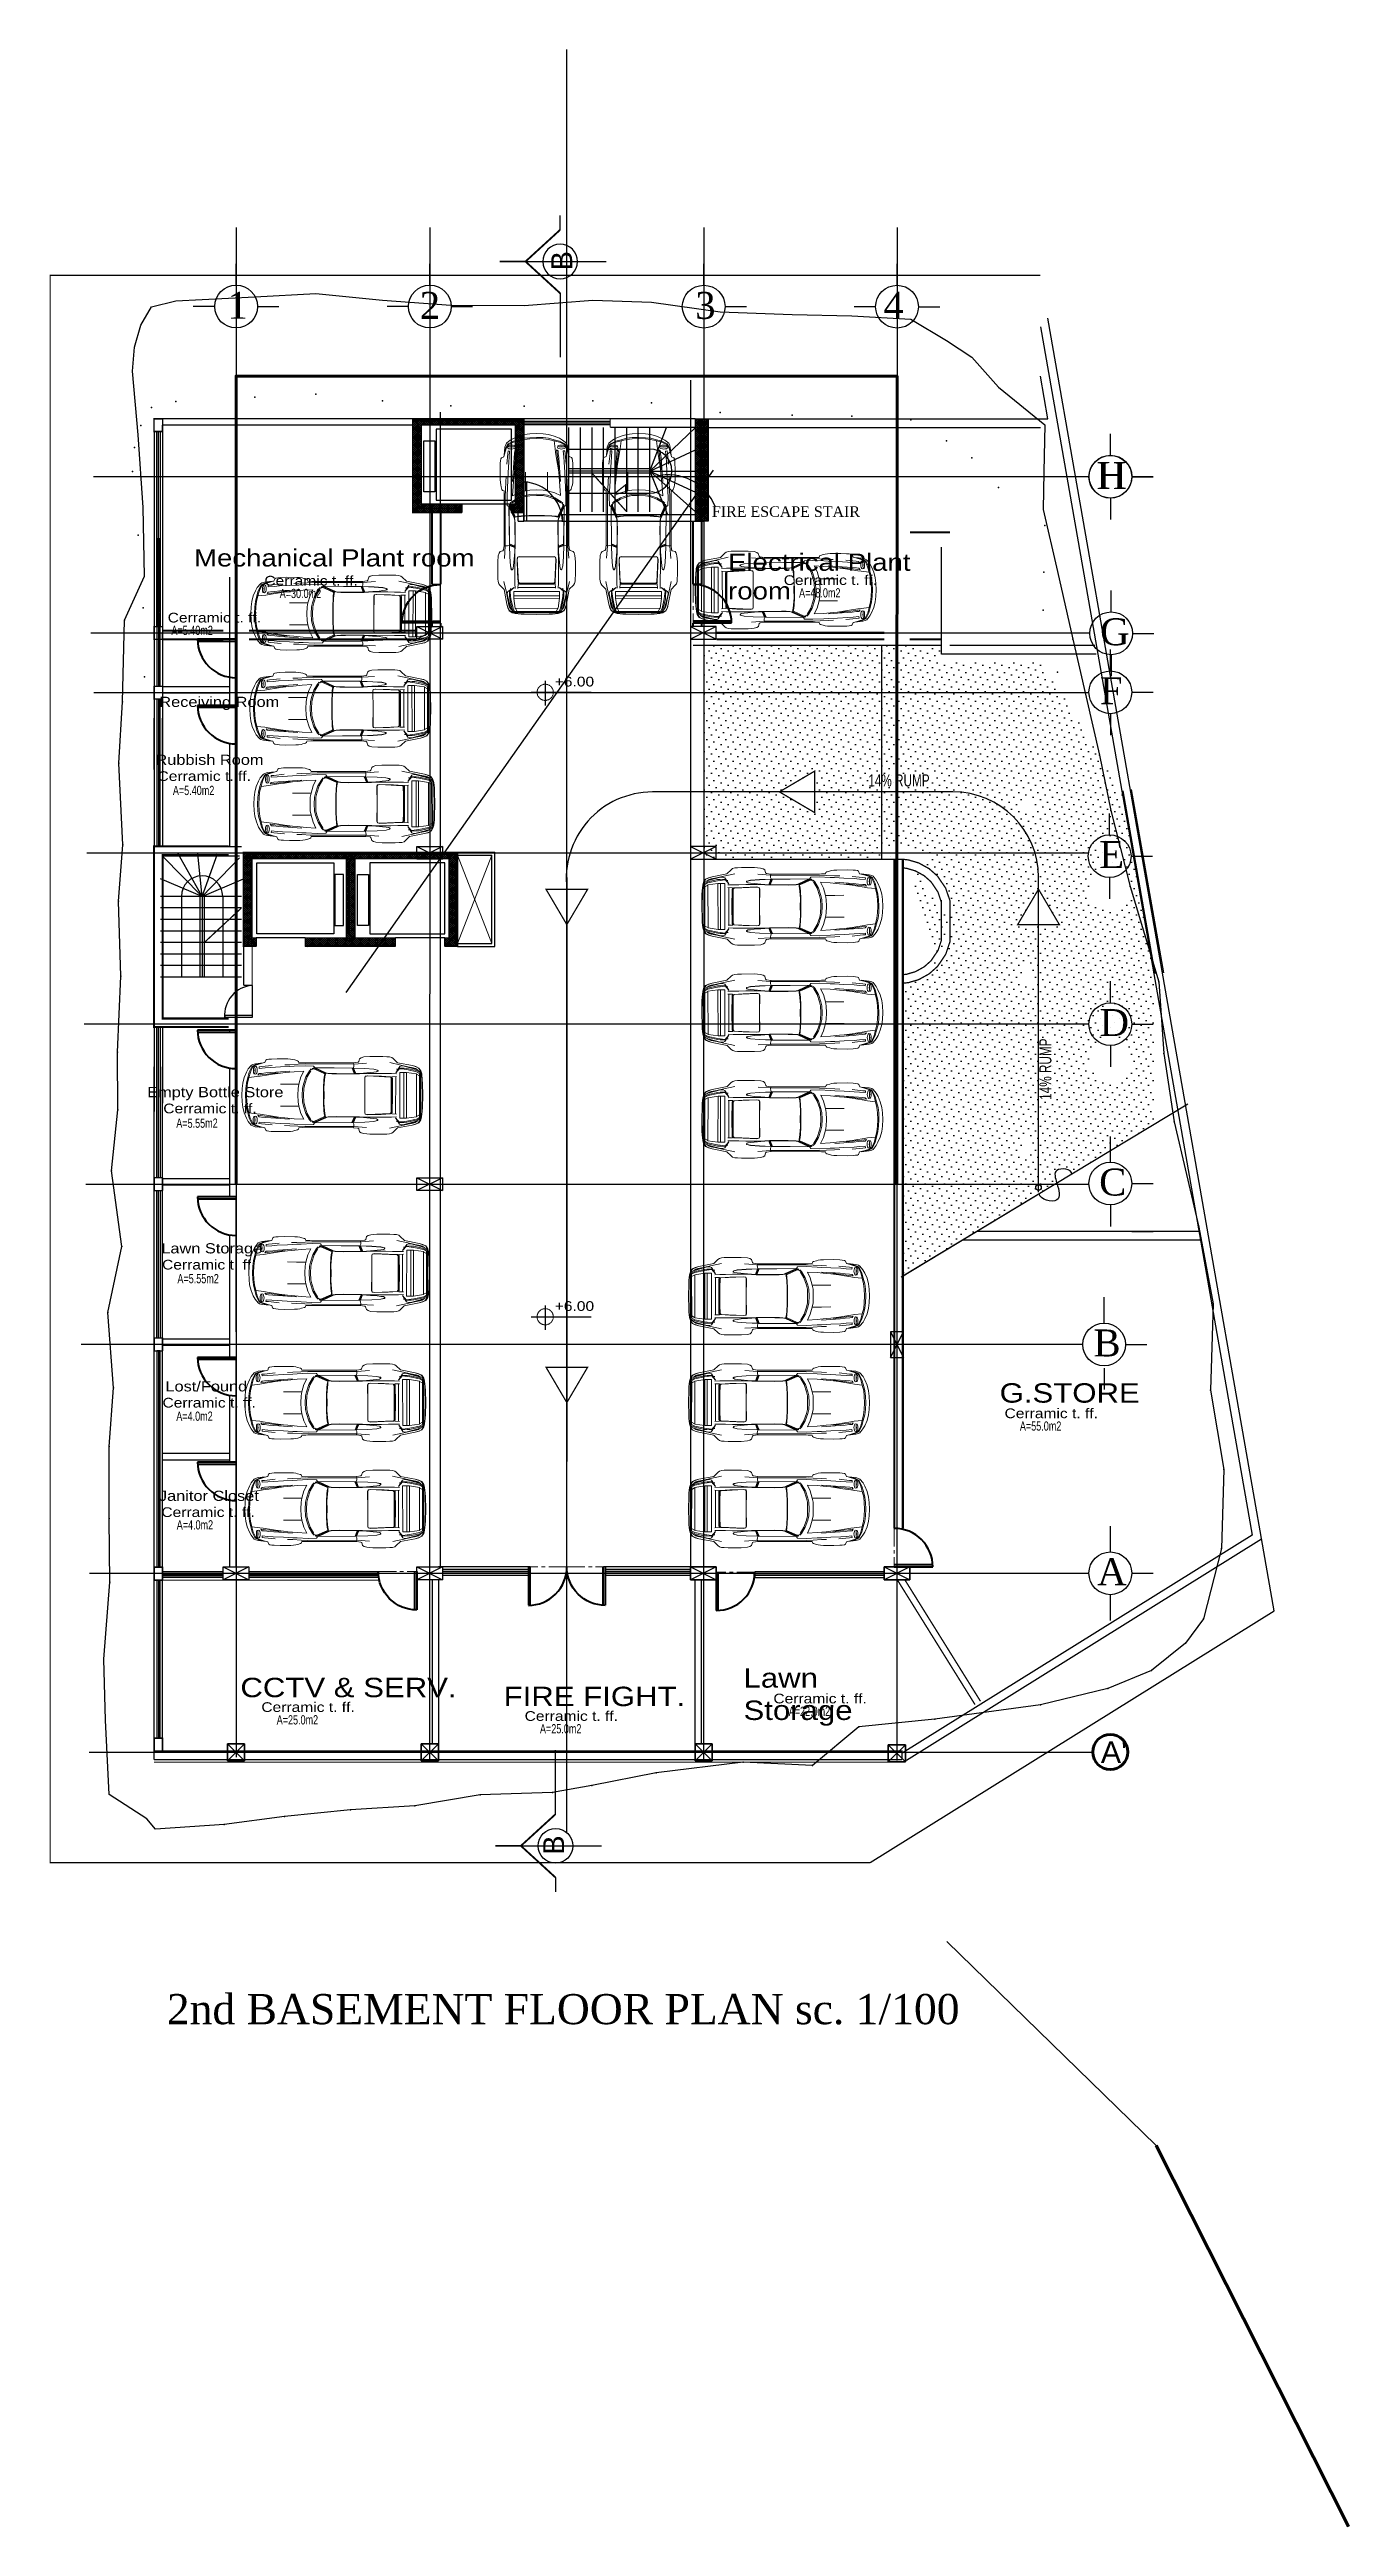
# Model space of a CAD drawing. Extents: x 285329 to 658348, y -83126 to -16980.
# Drawn here: x 312462 to 315499, y -39256 to -33464 of the extents above; entities that cross this region are included whole.
import ezdxf

# ---------------------------------------------------------------- set-up
doc = ezdxf.new("R2010")
doc.units = 0
doc.linetypes.add('CENTER', pattern=[50.8, 31.75, -6.35, 6.35, -6.35])
doc.linetypes.add('CENTER2', pattern=[1.125, 0.75, -0.125, 0.125, -0.125])
doc.layers.get('0').update_dxf_attribs({"linetype": 'CONTINUOUS'})
for name, color, linetype, lineweight in [('A-Axis', 1, 'CENTER', 9), ('A-Door', 5, 'CONTINUOUS', 15), ('A-text finishing', 6, 'CONTINUOUS', 13), ('A-text function', 30, 'CONTINUOUS', 20), ('AXIS CIRCLE', 10, 'CENTER2', 20), ('excavation border', 5, 'CONTINUOUS', 30), ('FIGURES', 153, 'CONTINUOUS', 0), ('midium elevation', 4, 'CONTINUOUS', 60), ('SECTION-ar', 131, 'CONTINUOUS', 40), ('VIS', 8, 'CONTINUOUS', 18)]:
    doc.layers.add(name, color=color, linetype=linetype, lineweight=lineweight)
for name, color, linetype in [('AXIS', 1, 'CONTINUOUS'), ('COLUMN', 5, 'CONTINUOUS'), ('DIM', 3, 'CONTINUOUS'), ('FURNITURE', 4, 'CONTINUOUS'), ('HATCH', 8, 'CONTINUOUS'), ('TEXT', 3, 'CONTINUOUS'), ('WALL', 7, 'CONTINUOUS'), ('WALL1', 2, 'CONTINUOUS')]:
    doc.layers.add(name, color=color, linetype=linetype)
doc.styles.add('ARIAL', font='BOD_CB.TTF', dxfattribs={"width": 1.2})
doc.styles.get("Standard").update_dxf_attribs({"font": 'sanss___.ttf', "height": 15})
doc.styles.add('style2', font='romantic.ttf', dxfattribs={"height": 50})
pattern_1 = [(45, (5229.174, -13934.856), (-5.6126601, 16.8379802), [0, -15.875])]

msp = doc.modelspace()

# ---------------------------------------------------------------- texts
at = {"layer": 'A-text finishing', "style": 'ARIAL', "width": 1.2}
for s, p in [('Cerramic t. ff.', (312964.29, -34717.59)), ('Cerramic t. ff.', (314178.48, -34716.23)), ('Cerramic t. ff.', (312738.23, -34803.93)), ('+6.00', (313643.2, -34953.49)), ('Cerramic t. ff.', (312714.49, -35174.45)), ('Cerramic t. ff.', (312727.97, -35951.56)), ('Cerramic t. ff.', (312725.1, -36316.8)), ('+6.00', (313643.2, -36413.58)), ('Cerramic t. ff.', (312726.13, -36639.51)), ('Cerramic t. ff.', (314694.82, -36664.38)), ('Cerramic t. ff.', (312723.46, -36895.46)), ('Cerramic t. ff.', (312957.25, -37351.3)), ('Cerramic t. ff.', (313572.76, -37372.15)), ('Cerramic t. ff.', (314154.37, -37331.27))]:
    msp.add_text(s, height=22.68, rotation=0, dxfattribs=at).set_placement(p)
at = {"layer": 'A-text function', "attachment_point": 1, "style": 'ARIAL'}
for s, insert, char_height, width in [('{\\W1.2;Mechanical Plant room}', (312799.82, -34632.81), 40.1834, 697.5582), ('{\\W1.2;Electrical Plant room}', (314048.46, -34642.89), 40.1834, 443.9747), ('Receiving Room', (312718.71, -34977.6), 23.814, 413.3955), ('Rubbish Room', (312709.59, -35112.96), 23.814, 413.3955), ('Empty Bottle Store', (312690.35, -35890.07), 23.814, 413.3955), ('Lawn Storage', (312723.35, -36255.31), 23.814, 413.3955), ('Lost/Found', (312732.96, -36578.01), 23.814, 413.3955), ('G.STORE', (314683.33, -36582.72), 45.36, 1374.1926), ('Janitor Closet', (312717.74, -36833.97), 23.814, 413.3955), ('CCTV & SERV.', (312908.23, -37271.42), 45.36, 1374.1926), ('FIRE FIGHT.', (313523.73, -37292.27), 45.36, 1374.1926), ('Lawn Storage', (314084.56, -37249.08), 45.36, 318.6022)]:
    msp.add_mtext(s, dxfattribs=dict(at, insert=insert, char_height=char_height, width=width))
at = {"layer": 'DIM', "char_height": 49, "width": 359.605, "attachment_point": 3, "rotation": 90}
for insert in [(313635.03, -33935.4), (313616.2, -37639.82)]:
    msp.add_mtext('B', dxfattribs=dict(at, insert=insert))
at = {"layer": 'TEXT', "lineweight": 60, "style": 'style2'}
for s, p in [('1', (312878.13, -34093.87)), ('2', (313327.6, -34093.94)), ('3', (313971.53, -34094.03)), ('4', (314411.57, -34094.1)), ('H', (314909.66, -34492.02)), ('G', (314918.23, -34857.13)), ('F', (314917.96, -34994.98)), ('E', (314916.23, -35378.06)), ('D', (314917.12, -35770.79)), ('C', (314916, -36143.76)), ('B', (314902.65, -36520.03)), ('A', (314911.49, -37054.9))]:
    msp.add_text(s, height=63, rotation=360, dxfattribs=at).set_placement(p)
at = {"layer": 'TEXT', "width": 0.7}
for s, height, rotation, p in [('A=30.0m2', 21.6, 0.126945, (313000.19, -34746.92)), ('A=48.0m2', 21.6, 0.126945, (314214.38, -34745.56)), ('A=5.40m2', 21.6, 0.126945, (312746.99, -34833.27)), ('A=5.40m2', 21.6, 0.126945, (312750.39, -35207.5)), ('14%%% RUMP', 28.08, 0.126945, (314376.25, -35187.44)), ('14%%% RUMP', 28.08, 90.126946, (314804.57, -35919.98)), ('A=5.55m2', 21.6, 0.126945, (312758.37, -35985.48)), ('A=5.55m2', 21.6, 0.126945, (312761.01, -36349.04)), ('A=4.0m2', 21.6, 0.126945, (312758.41, -36670.65)), ('A=55.0m2', 21.6, 0.126945, (314730.72, -36693.72)), ('A=4.0m2', 21.6, 0.126945, (312759.37, -36924.8)), ('A=22.0m2', 21.6, 0.126945, (314190.27, -37360.6)), ('A=25.0m2', 21.6, 0.126945, (312993.15, -37380.64)), ('A=25.0m2', 21.6, 0.126945, (313608.66, -37401.48))]:
    msp.add_text(s, height=height, rotation=rotation, dxfattribs=at).set_placement(p)
at = {"layer": 'TEXT', "style": 'style2'}
for s, insert, char_height, width, attachment_point in [('H', (314911.84, -34428.51), 63, 240.4607, 1), ('FIRE ESCAPE STAIR', (314356.83, -34532.27), 24.696, 410.1463, 3), ('2nd BASEMENT FLOOR PLAN sc. 1/100', (312736.3, -38010.82), 70.56, 3056.2551, 1)]:
    msp.add_mtext(s, dxfattribs=dict(at, insert=insert, char_height=char_height, width=width, attachment_point=attachment_point))
at = {"layer": 'TEXT', "insert": (314919.89, -37419.66), "char_height": 51, "width": 1142.9256, "attachment_point": 1}
msp.add_mtext("A'", dxfattribs=at)

# ---------------------------------------------------------------- blocks, each defined once
blk = doc.blocks.new('XREF1$0$02PCAR09')
at = {"color": 0, "linetype": 'ByBlock'}
for p, q in [((-164.8, 22.5), (-163, 25.2)), ((-162.8, 25), (-164.4, 22.5)), ((-160.9, 23.8), (-163.6, 22.3)), ((-160.8, 22.8), (-163.6, 21.3)), ((-163, 25.2), (-160.3, 26.5)), ((-160.5, 26.2), (-162.8, 25)), ((-161.5, 23.7), (-161.7, 23.3)), ((-159.8, 24.9), (-161.5, 23.7)), ((-149.4, 26.9), (-160.9, 23.8)), ((-151.9, 24.7), (-160.8, 22.8)), ((-160.8, 21.8), (-151.9, 23.7)), ((-157, 27.4), (-160.5, 26.2)), ((-160.3, 26.5), (-157, 27.4)), ((-159.8, 24.2), (-160.2, 24)), ((-157.9, 25.5), (-159.8, 24.9)), ((-157.9, 25), (-159.8, 24.2)), ((-152.8, 26.4), (-157.9, 25.5)), ((-153.8, 25.8), (-157.9, 25)), ((-143.3, 30), (-157, 27.4)), ((-153.5, 26.3), (-153.8, 25.8)), ((-146.3, 27.9), (-152.8, 26.4)), ((-149.5, 24.9), (-151.9, 24.7)), ((-151.9, 23.7), (-149.5, 24)), ((-145.4, 25), (-149.5, 24.9)), ((-149.5, 24), (-145.4, 24.5)), ((-147, 27.1), (-149.4, 26.9)), ((-145.4, 26.5), (-147, 27.1)), ((-136.2, 30.1), (-146.3, 27.9)), ((-141.7, 20.7), (-145.4, 26.5)), ((-145.4, 25), (-141.7, 20.7)), ((-145.4, 24.5), (-145.4, 25)), ((-142.4, 24), (-143.8, 24)), ((-139.4, 33.8), (-143.3, 30)), ((-138.1, 34.8), (-139.4, 33.8)), ((-136, 35.4), (-138.1, 34.8)), ((-133.6, 35.6), (-136, 35.4)), ((-129.9, 35.7), (-133.6, 35.6)), ((-117.9, 35.7), (-129.9, 35.7)), ((-125.4, 23), (-124.9, 23.3)), ((-125.4, 22.5), (-125.4, 23)), ((-125.1, 22.8), (-124.7, 23.2)), ((-125.1, 22.4), (-125.1, 22.8)), ((-124.9, 23.3), (-121.6, 24.1)), ((-124.7, 23.2), (-121.6, 24)), ((-121.6, 24.1), (-113.4, 24.7)), ((-121.6, 24), (-113.4, 24.6)), ((-112.3, 35.3), (-117.9, 35.7)), ((-103.2, 28.8), (-114.8, 29.6)), ((-113.4, 24.7), (-102.7, 25.1)), ((-113.4, 24.6), (-102.7, 25)), ((-109.9, 34.6), (-112.3, 35.3)), ((-108.5, 33.6), (-109.9, 34.6)), ((-107.7, 31), (-108.5, 33.6)), ((-107, 30.4), (-107.7, 31)), ((-102.8, 29.8), (-107, 30.4)), ((-104.9, 20), (-102.9, 25)), ((-104.2, 20), (-102.2, 25)), ((-101.5, 25), (-103.5, 20)), ((-103.2, 28.8), (-102.8, 29.8)), ((-58.2, 28.8), (-103.2, 28.8)), ((-103.2, 28.1), (-103.2, 28.8)), ((-103.1, 26.7), (-103.2, 28.1)), ((-102.7, 25.4), (-103.1, 26.7)), ((-56.2, 29.8), (-102.8, 29.8)), ((-67.1, 25.4), (-102.7, 25.1)), ((-102.7, 25.1), (-102.7, 25.4)), ((-102.7, 24.9), (-67.6, 25.3)), ((-102.7, 25.1), (-102.7, 24.9)), ((-77.4, 20.7), (-68.2, 24.9)), ((-67.4, 24.9), (-76.6, 20.7)), ((-76.2, 20.5), (-66.9, 24.8)), ((-66.4, 24.2), (-75.7, 20)), ((-66.4, 25.2), (-67.4, 24.9)), ((-67.1, 25.5), (-66.1, 26.9)), ((-67.1, 25.5), (-67.1, 25.5)), ((-64.8, 24.7), (-67.1, 25.5)), ((-66.9, 24.8), (-65.8, 24.8)), ((-65.1, 24.2), (-66.4, 24.2)), ((-58.3, 27.1), (-66.1, 26.9)), ((-65.8, 24.8), (-64.8, 24.7)), ((-64.1, 23.3), (-65.1, 24.2)), ((-62.4, 22.5), (-63.9, 24.2)), ((-48.2, 26.6), (-58.3, 27.1)), ((-58.2, 28.8), (-51.8, 28.5)), ((-52.6, 29.9), (-56.2, 29.8)), ((-52.2, 31.2), (-52.6, 29.9)), ((-51.3, 31.8), (-52.2, 31.2)), ((-51.8, 28.5), (-44.2, 28.1)), ((-48.8, 32.5), (-51.3, 31.8)), ((-47.1, 33), (-48.8, 32.5)), ((-44.2, 26.4), (-48.2, 26.6)), ((-44.9, 33.3), (-47.1, 33)), ((-42.3, 33.4), (-44.9, 33.3)), ((-44.2, 28.1), (-39.5, 27.9)), ((-35.6, 26), (-44.2, 26.4)), ((-32.7, 33.5), (-42.3, 33.4)), ((-26.3, 25.5), (-35.6, 26)), ((-27.2, 33.3), (-32.7, 33.5)), ((-28, 27.4), (-18.3, 26.4)), ((-25, 33.1), (-27.2, 33.3)), ((-21.4, 25.1), (-26.3, 25.5)), ((-23, 32.8), (-25, 33.1)), ((-22.1, 32.2), (-23, 32.8)), ((-21.2, 30), (-22.1, 32.2)), ((-16, 24.7), (-21.4, 25.1)), ((-19.7, 29.7), (-21.2, 30)), ((-12.5, 29), (-19.7, 29.8)), ((-12.8, 27.6), (-19.7, 29.7)), ((-18.3, 26.4), (-15.9, 26.2)), ((-13, 28.2), (-18, 29.5)), ((-15.9, 26.2), (-16, 24.7)), ((-14.2, 22.9), (-14.1, 24.1)), ((-14.1, 21.7), (-14.2, 22.9)), ((-14.1, 24.1), (-13.8, 25.4)), ((-13.8, 25.4), (-13.3, 26.3)), ((-13.3, 26.3), (-12.7, 26.5)), ((-10.6, 27.1), (-13, 28.2)), ((-10.3, 26.2), (-12.8, 27.6)), ((-12.7, 26.5), (-11.5, 26.2)), ((-10.1, 28.3), (-12.5, 29)), ((-12.3, 22.9), (-12.2, 24.3)), ((-12.2, 21.6), (-12.3, 22.9)), ((-12.2, 24.3), (-12.1, 25.2)), ((-12.2, 24.3), (-12, 22.9)), ((-12, 22.9), (-12.2, 21.6)), ((-12.1, 25.2), (-11.8, 25.9)), ((-11.8, 25.9), (-11.5, 26.2)), ((-11.5, 26.2), (-11.2, 25.9)), ((-11.2, 25.9), (-10.9, 25.2)), ((-10.9, 25.2), (-10.7, 24.1)), ((-10.7, 24.1), (-10.7, 22.9)), ((-10.7, 22.9), (-10.7, 21.6)), ((-9.4, 26.1), (-10.6, 27.1)), ((-8.9, 23.6), (-10.3, 26.2)), ((-8.8, 27.6), (-10.1, 28.3)), ((-6.9, 21.1), (-9.4, 26.1)), ((-7.9, 21.2), (-8.9, 23.6)), ((-5.9, 24.1), (-8.8, 27.6)), ((-4.3, 21.1), (-5.9, 24.1)), ((-166.6, 0), (-166.3, 11.2)), ((-166.3, 11.2), (-166.2, 14.4)), ((-166.2, 14.4), (-165.6, 19.7)), ((-165.9, 11.6), (-166.1, 0)), ((-165.9, -11.6), (-166.1, 0)), ((-165.8, 14.8), (-165.9, 11.6)), ((-165.2, 19.7), (-165.8, 14.8)), ((-165.6, 19.7), (-164.8, 22.5)), ((-164.4, 22.5), (-165.2, 19.7)), ((-163.6, 22.3), (-164.6, 21.2)), ((-163.6, 21.3), (-164.6, 20.7)), ((-164.6, -21.2), (-164.6, 21.2)), ((-163.6, 20.3), (-160.8, 21.8)), ((-163.6, 20.3), (-163.6, -20.3)), ((-163.6, 18), (-160.9, 19.5)), ((-160.8, 19.8), (-151.6, 21.1)), ((-160.8, 19.8), (-160.8, -19.8)), ((-151.6, 21.1), (-151.6, -21.1)), ((-151.6, 21.1), (-145.4, 21.1)), ((-149.3, 21.1), (-149.3, -21.2)), ((-145.4, -21.1), (-145.4, 21.1)), ((-137.8, 20), (-142.4, 19.8)), ((-138.1, 17.1), (-142.4, 17.3)), ((-141.7, 17.3), (-141.7, -17.2)), ((-138.7, 0), (-138.6, 15.9)), ((-138.7, 0), (-138.6, -15.9)), ((-138.6, 15.9), (-138.1, 17.1)), ((-137.9, 15.9), (-138, 8.3)), ((-138, 8.3), (-138, 0)), ((-138, -8.3), (-138, 0)), ((-137.5, 16.6), (-137.9, 15.9)), ((-132.3, 20), (-137.8, 20)), ((-137.6, 8.2), (-137.5, 15.8)), ((-137.6, 0), (-137.6, 8.2)), ((-137.6, 0), (-137.6, -8.2)), ((-137, 17), (-137.5, 16.6)), ((-137.5, 15.8), (-137.1, 16.4)), ((-137.1, 16.4), (-136.6, 16.8)), ((-128.5, 17.5), (-137, 17)), ((-136.6, 16.8), (-115.9, 17.8)), ((-126, 20.1), (-132.3, 20)), ((-115.8, 17.9), (-128.5, 17.5)), ((-115.8, 20.1), (-126, 20.1)), ((-125.1, 22.1), (-125.4, 22.5)), ((-124.9, 22.1), (-125.1, 22.4)), ((-124, 21.7), (-125.1, 22.1)), ((-123.8, 21.7), (-124.9, 22.1)), ((-121.6, 21.4), (-124, 21.7)), ((-121.6, 21.4), (-123.8, 21.7)), ((-118.2, 21), (-121.6, 21.4)), ((-112.2, 20.5), (-118.2, 21)), ((-115.9, 17.8), (-113.7, 17.4)), ((-108.4, 19.9), (-115.8, 20.1)), ((-113.6, 17.5), (-115.8, 17.9)), ((-113.7, 17.4), (-113.4, 15.9)), ((-113.2, 16.1), (-113.6, 17.5)), ((-113.4, 0), (-113.2, 16.1)), ((-113.4, 15.9), (-113.4, 0)), ((-113.4, 0), (-113.2, -16.1)), ((-108.4, 20.2), (-112.2, 20.5)), ((-104.2, 20), (-108.4, 20.2)), ((-104.3, 19.7), (-108.4, 19.9)), ((-99.6, 19.7), (-104.3, 19.7)), ((-99.5, 19.8), (-104.2, 20)), ((-87.1, 19.6), (-99.6, 19.7)), ((-87.1, 19.9), (-99.5, 19.8)), ((-82.9, 19.9), (-87.1, 19.9)), ((-82.9, 19.7), (-87.1, 19.6)), ((-79.7, 20), (-82.9, 19.9)), ((-79.6, 19.9), (-82.9, 19.7)), ((-79.7, 20), (-78.7, 20.2)), ((-77.9, 20.2), (-79.6, 19.9)), ((-78.7, 20.2), (-77.4, 20.7)), ((-77.2, 20.4), (-77.9, 20.2)), ((-76.6, 20.7), (-77.2, 20.4)), ((-77, 19.5), (-76.7, 20.2)), ((-76.7, 18.4), (-77, 19.5)), ((-76.7, 20.2), (-76.2, 20.5)), ((-76.4, 16.8), (-76.7, 18.4)), ((-76.2, 19.7), (-76.4, 19.2)), ((-76.4, 19.2), (-76.1, 18.2)), ((-76.1, 14.1), (-76.4, 16.8)), ((-75.7, 20), (-76.2, 19.7)), ((-76.1, 18.2), (-75.9, 16.8)), ((-76.1, 14.1), (-75.7, 7.2)), ((-75.9, 16.8), (-75.7, 14)), ((-75.7, 7.2), (-75.8, 0)), ((-75.7, -7.2), (-75.8, 0)), ((-75.7, 14), (-75.4, 7.2)), ((-75.4, 7.2), (-75.4, 0)), ((-75.4, -7.2), (-75.4, 0)), ((-60.2, 16.8), (-63.6, 22.5)), ((-59, 16.8), (-62.4, 22.5)), ((-60.2, 16.8), (-60.2, 16.8)), ((-58, 10.1), (-60.2, 16.8)), ((-56.8, 10.1), (-59, 16.8)), ((-57.1, 6.2), (-58, 10.1)), ((-57.1, 22.1), (-54.5, 16.8)), ((-48.2, 21.6), (-57.1, 22.1)), ((-56.9, 0), (-57.1, 6.2)), ((-56.9, 0), (-57.1, -6.2)), ((-55.9, 6.2), (-56.8, 10.1)), ((-55.6, 0), (-55.9, 6.2)), ((-55.6, 0), (-55.9, -6.2)), ((-54.5, 16.8), (-52.6, 10.1)), ((-52.6, 10.1), (-44.1, 10.1)), ((-52.6, 10.1), (-51.9, 6.2)), ((-51.9, 6.2), (-51.7, 0)), ((-51.9, -6.2), (-51.7, 0)), ((-39.8, 20.8), (-48.2, 21.6)), ((-39.8, 21.8), (-44.1, 22.1)), ((-44.1, 10.1), (-35.6, 10.1)), ((-35.6, 21.5), (-39.8, 21.8)), ((-35.6, 20.4), (-39.8, 20.8)), ((-31.4, 21.2), (-35.6, 21.5)), ((-28.2, 19.4), (-35.6, 20.4)), ((-33.5, 20.7), (-27.5, 20)), ((-26.8, 20.9), (-31.4, 21.2)), ((-24.6, 18.8), (-28.2, 19.4)), ((-27.5, 20), (-23.4, 19.5)), ((-22.2, 20.5), (-26.8, 20.9)), ((-17, 17.6), (-24.6, 18.8)), ((-23.4, 19.5), (-19.1, 19)), ((-18.2, 20.1), (-22.2, 20.5)), ((-19.1, 19), (-14.9, 18.5)), ((-16, 19.9), (-18.2, 20.1)), ((-13.9, 17.1), (-17, 17.6)), ((-14.9, 18.5), (-16, 19.9)), ((-13.8, 20.4), (-14.1, 21.7)), ((-6.6, 16.3), (-13.9, 17.1)), ((-13.3, 19.7), (-13.8, 20.4)), ((-12.7, 19.3), (-13.3, 19.7)), ((-11.5, 19.6), (-12.7, 19.3)), ((-12.1, 20.6), (-12.2, 21.6)), ((-11.8, 19.8), (-12.1, 20.6)), ((-11.5, 19.6), (-11.8, 19.8)), ((-11.2, 19.8), (-11.5, 19.6)), ((-10.9, 20.5), (-11.2, 19.8)), ((-10.7, 21.6), (-10.9, 20.5)), ((-6.6, 16.3), (-7.9, 21.2)), ((-5.6, 16.3), (-6.9, 21.1)), ((-5.3, 11.1), (-6.6, 16.3)), ((-4.3, 11.1), (-5.6, 16.3)), ((-4.7, 6.2), (-5.3, 11.1)), ((-4.4, 0), (-4.7, 6.2)), ((-4.4, 0), (-4.7, -6.2)), ((-2.2, 16.3), (-4.3, 21.1)), ((-3.7, 6.2), (-4.3, 11.1)), ((-3.4, 0), (-3.7, 6.2)), ((-3.4, 0), (-3.7, -6.2)), ((-0.9, 11.1), (-2.2, 16.3)), ((-0.3, 6.2), (-0.9, 11.1)), ((0, 0), (-0.3, 6.2)), ((0, 0), (-0.3, -6.2)), ((-166.6, 0), (-166.3, -11.2)), ((-166.3, -11.2), (-166.2, -14.4)), ((-166.2, -14.4), (-165.6, -19.7)), ((-165.8, -14.8), (-165.9, -11.6)), ((-165.2, -19.7), (-165.8, -14.8)), ((-165.6, -19.7), (-164.8, -22.5)), ((-164.4, -22.5), (-165.2, -19.7)), ((-164.8, -22.5), (-163, -25.2)), ((-163.6, -21.3), (-164.6, -20.7)), ((-163.6, -22.3), (-164.6, -21.2)), ((-162.8, -25), (-164.4, -22.5)), ((-163.6, -18), (-160.9, -19.5)), ((-163.6, -20.3), (-160.8, -21.8)), ((-160.8, -22.8), (-163.6, -21.3)), ((-160.9, -23.8), (-163.6, -22.3)), ((-160.8, -19.8), (-151.6, -21.1)), ((-160.8, -21.8), (-151.9, -23.7)), ((-151.6, -21.1), (-145.4, -21.1)), ((-141.7, -20.7), (-145.4, -26.5)), ((-145.4, -25), (-141.7, -20.7)), ((-138.1, -17.1), (-142.4, -17.3)), ((-137.8, -20), (-142.4, -19.8)), ((-138.6, -15.9), (-138.1, -17.1)), ((-137.9, -15.9), (-138, -8.3)), ((-137.5, -16.6), (-137.9, -15.9)), ((-132.3, -20), (-137.8, -20)), ((-137.6, -8.2), (-137.5, -15.8)), ((-137.5, -15.8), (-137.1, -16.4)), ((-137, -17), (-137.5, -16.6)), ((-137.1, -16.4), (-136.6, -16.8)), ((-128.5, -17.5), (-137, -17)), ((-136.6, -16.8), (-115.9, -17.8)), ((-126, -20.1), (-132.3, -20)), ((-115.8, -17.9), (-128.5, -17.5)), ((-115.8, -20.1), (-126, -20.1)), ((-125.1, -22.1), (-125.4, -22.5)), ((-125.4, -22.5), (-125.4, -23)), ((-124, -21.7), (-125.1, -22.1)), ((-124.9, -22.1), (-125.1, -22.4)), ((-125.1, -22.4), (-125.1, -22.8)), ((-123.8, -21.7), (-124.9, -22.1)), ((-121.6, -21.4), (-124, -21.7)), ((-121.6, -21.4), (-123.8, -21.7)), ((-118.2, -21), (-121.6, -21.4)), ((-112.2, -20.5), (-118.2, -21)), ((-115.9, -17.8), (-113.7, -17.4)), ((-113.6, -17.5), (-115.8, -17.9)), ((-108.4, -19.9), (-115.8, -20.1)), ((-113.7, -17.4), (-113.4, -15.9)), ((-113.2, -16.1), (-113.6, -17.5)), ((-113.4, -15.9), (-113.4, 0)), ((-108.4, -20.2), (-112.2, -20.5)), ((-104.3, -19.7), (-108.4, -19.9)), ((-104.2, -20), (-108.4, -20.2)), ((-104.9, -20), (-102.9, -25)), ((-99.6, -19.7), (-104.3, -19.7)), ((-99.5, -19.8), (-104.2, -20)), ((-104.2, -20), (-102.2, -25)), ((-101.5, -25), (-103.5, -20)), ((-87.1, -19.6), (-99.6, -19.7)), ((-87.1, -19.9), (-99.5, -19.8)), ((-82.9, -19.7), (-87.1, -19.6)), ((-82.9, -19.9), (-87.1, -19.9)), ((-79.6, -19.9), (-82.9, -19.7)), ((-79.7, -20), (-82.9, -19.9)), ((-79.7, -20), (-78.7, -20.2)), ((-77.9, -20.2), (-79.6, -19.9)), ((-78.7, -20.2), (-77.4, -20.7)), ((-77.2, -20.4), (-77.9, -20.2)), ((-77.4, -20.7), (-68.2, -24.9)), ((-76.6, -20.7), (-77.2, -20.4)), ((-76.7, -18.4), (-77, -19.5)), ((-77, -19.5), (-76.7, -20.2)), ((-76.4, -16.8), (-76.7, -18.4)), ((-76.7, -20.2), (-76.2, -20.5)), ((-67.4, -24.9), (-76.6, -20.7)), ((-76.1, -14.1), (-76.4, -16.8)), ((-76.4, -19.2), (-76.1, -18.2)), ((-76.2, -19.7), (-76.4, -19.2)), ((-75.7, -20), (-76.2, -19.7)), ((-76.2, -20.5), (-66.9, -24.8)), ((-76.1, -14.1), (-75.7, -7.2)), ((-76.1, -18.2), (-75.9, -16.8)), ((-75.9, -16.8), (-75.7, -14)), ((-75.7, -14), (-75.4, -7.2)), ((-66.4, -24.2), (-75.7, -20)), ((-62.4, -22.5), (-63.9, -24.2)), ((-60.2, -16.8), (-63.6, -22.5)), ((-59, -16.8), (-62.4, -22.5)), ((-58, -10.1), (-60.2, -16.8)), ((-60.2, -16.8), (-60.2, -16.8)), ((-56.8, -10.1), (-59, -16.8)), ((-57.1, -6.2), (-58, -10.1)), ((-57.1, -22.1), (-54.5, -16.8)), ((-48.2, -21.6), (-57.1, -22.1)), ((-55.9, -6.2), (-56.8, -10.1)), ((-54.5, -16.8), (-52.6, -10.1)), ((-52.6, -10.1), (-51.9, -6.2)), ((-52.6, -10.1), (-44.1, -10.1)), ((-39.8, -20.8), (-48.2, -21.6)), ((-44.1, -10.1), (-35.6, -10.1)), ((-39.8, -21.8), (-44.1, -22.1)), ((-35.6, -20.4), (-39.8, -20.8)), ((-35.6, -21.5), (-39.8, -21.8)), ((-28.2, -19.4), (-35.6, -20.4)), ((-31.4, -21.2), (-35.6, -21.5)), ((-33.5, -20.7), (-27.5, -20)), ((-26.8, -20.9), (-31.4, -21.2)), ((-24.6, -18.8), (-28.2, -19.4)), ((-27.5, -20), (-23.4, -19.5)), ((-22.2, -20.5), (-26.8, -20.9)), ((-17, -17.6), (-24.6, -18.8)), ((-23.4, -19.5), (-19.1, -19)), ((-18.2, -20.1), (-22.2, -20.5)), ((-19.1, -19), (-14.9, -18.5)), ((-16, -19.9), (-18.2, -20.1)), ((-13.9, -17.1), (-17, -17.6)), ((-14.9, -18.5), (-16, -19.9)), ((-14.1, -21.7), (-14.2, -22.9)), ((-13.8, -20.4), (-14.1, -21.7)), ((-6.6, -16.3), (-13.9, -17.1)), ((-13.3, -19.7), (-13.8, -20.4)), ((-12.7, -19.3), (-13.3, -19.7)), ((-11.5, -19.6), (-12.7, -19.3)), ((-12.2, -21.6), (-12.3, -22.9)), ((-12.1, -20.6), (-12.2, -21.6)), ((-12, -22.9), (-12.2, -21.6)), ((-11.8, -19.8), (-12.1, -20.6)), ((-11.5, -19.6), (-11.8, -19.8)), ((-11.2, -19.8), (-11.5, -19.6)), ((-10.9, -20.5), (-11.2, -19.8)), ((-10.7, -21.6), (-10.9, -20.5)), ((-10.7, -22.9), (-10.7, -21.6)), ((-6.9, -21.1), (-9.4, -26.1)), ((-7.9, -21.2), (-8.9, -23.6)), ((-6.6, -16.3), (-7.9, -21.2)), ((-5.6, -16.3), (-6.9, -21.1)), ((-5.3, -11.1), (-6.6, -16.3)), ((-4.3, -21.1), (-5.9, -24.1)), ((-4.3, -11.1), (-5.6, -16.3)), ((-4.7, -6.2), (-5.3, -11.1)), ((-3.7, -6.2), (-4.3, -11.1)), ((-2.2, -16.3), (-4.3, -21.1)), ((-0.9, -11.1), (-2.2, -16.3)), ((-0.3, -6.2), (-0.9, -11.1)), ((-163, -25.2), (-160.3, -26.5)), ((-160.5, -26.2), (-162.8, -25)), ((-161.5, -23.7), (-161.7, -23.3)), ((-159.8, -24.9), (-161.5, -23.7)), ((-149.4, -26.9), (-160.9, -23.8)), ((-151.9, -24.7), (-160.8, -22.8)), ((-157, -27.4), (-160.5, -26.2)), ((-160.3, -26.5), (-157, -27.4)), ((-159.8, -24.2), (-160.2, -24)), ((-157.9, -25), (-159.8, -24.2)), ((-157.9, -25.5), (-159.8, -24.9)), ((-153.8, -25.8), (-157.9, -25)), ((-152.8, -26.4), (-157.9, -25.5)), ((-143.3, -30), (-157, -27.4)), ((-153.5, -26.3), (-153.8, -25.8)), ((-146.3, -27.9), (-152.8, -26.4)), ((-151.9, -23.7), (-149.5, -24)), ((-149.5, -24.9), (-151.9, -24.7)), ((-149.5, -24), (-145.4, -24.5)), ((-145.4, -25), (-149.5, -24.9)), ((-147, -27.1), (-149.4, -26.9)), ((-145.4, -26.5), (-147, -27.1)), ((-136.2, -30.1), (-146.3, -27.9)), ((-145.4, -24.5), (-145.4, -25)), ((-142.4, -24), (-143.8, -24)), ((-139.4, -33.8), (-143.3, -30)), ((-138.1, -34.8), (-139.4, -33.8)), ((-136, -35.4), (-138.1, -34.8)), ((-133.6, -35.6), (-136, -35.4)), ((-129.9, -35.7), (-133.6, -35.6)), ((-117.9, -35.7), (-129.9, -35.7)), ((-125.4, -23), (-124.9, -23.3)), ((-125.1, -22.8), (-124.7, -23.2)), ((-124.9, -23.3), (-121.6, -24.1)), ((-124.7, -23.2), (-121.6, -24)), ((-121.6, -24), (-113.4, -24.6)), ((-121.6, -24.1), (-113.4, -24.7)), ((-112.3, -35.3), (-117.9, -35.7)), ((-103.2, -28.8), (-114.8, -29.6)), ((-113.4, -24.6), (-102.7, -25)), ((-113.4, -24.7), (-102.7, -25.1)), ((-109.9, -34.6), (-112.3, -35.3)), ((-108.5, -33.6), (-109.9, -34.6)), ((-107.7, -31), (-108.5, -33.6)), ((-107, -30.4), (-107.7, -31)), ((-102.8, -29.8), (-107, -30.4)), ((-103.1, -26.7), (-103.2, -28.1)), ((-103.2, -28.1), (-103.2, -28.8)), ((-58.2, -28.8), (-103.2, -28.8)), ((-103.2, -28.8), (-102.8, -29.8)), ((-102.7, -25.4), (-103.1, -26.7)), ((-56.2, -29.8), (-102.8, -29.8)), ((-102.7, -25.1), (-102.7, -24.9)), ((-102.7, -24.9), (-67.6, -25.3)), ((-67.1, -25.4), (-102.7, -25.1)), ((-102.7, -25.1), (-102.7, -25.4)), ((-66.4, -25.2), (-67.4, -24.9)), ((-64.8, -24.7), (-67.1, -25.5)), ((-67.1, -25.5), (-66.1, -26.9)), ((-67.1, -25.5), (-67.1, -25.5)), ((-66.9, -24.8), (-65.8, -24.8)), ((-65.1, -24.2), (-66.4, -24.2)), ((-58.3, -27.1), (-66.1, -26.9)), ((-65.8, -24.8), (-64.8, -24.7)), ((-64.1, -23.3), (-65.1, -24.2)), ((-48.2, -26.6), (-58.3, -27.1)), ((-58.2, -28.8), (-51.8, -28.5)), ((-52.6, -29.9), (-56.2, -29.8)), ((-52.2, -31.2), (-52.6, -29.9)), ((-51.3, -31.8), (-52.2, -31.2)), ((-51.8, -28.5), (-44.2, -28.1)), ((-48.8, -32.5), (-51.3, -31.8)), ((-47.1, -33), (-48.8, -32.5)), ((-44.2, -26.4), (-48.2, -26.6)), ((-44.9, -33.3), (-47.1, -33)), ((-42.3, -33.4), (-44.9, -33.3)), ((-35.6, -26), (-44.2, -26.4)), ((-44.2, -28.1), (-39.5, -27.9)), ((-32.7, -33.5), (-42.3, -33.4)), ((-26.3, -25.5), (-35.6, -26)), ((-27.2, -33.3), (-32.7, -33.5)), ((-28, -27.4), (-18.3, -26.4)), ((-25, -33.1), (-27.2, -33.3)), ((-21.4, -25.1), (-26.3, -25.5)), ((-23, -32.8), (-25, -33.1)), ((-22.1, -32.2), (-23, -32.8)), ((-21.2, -30), (-22.1, -32.2)), ((-16, -24.7), (-21.4, -25.1)), ((-19.7, -29.7), (-21.2, -30)), ((-12.8, -27.6), (-19.7, -29.7)), ((-12.5, -29), (-19.7, -29.8)), ((-18.3, -26.4), (-15.9, -26.2)), ((-13, -28.2), (-18, -29.5)), ((-15.9, -26.2), (-16, -24.7)), ((-14.2, -22.9), (-14.1, -24.1)), ((-14.1, -24.1), (-13.8, -25.4)), ((-13.8, -25.4), (-13.3, -26.3)), ((-13.3, -26.3), (-12.7, -26.5)), ((-10.6, -27.1), (-13, -28.2)), ((-10.3, -26.2), (-12.8, -27.6)), ((-12.7, -26.5), (-11.5, -26.2)), ((-10.1, -28.3), (-12.5, -29)), ((-12.3, -22.9), (-12.2, -24.3)), ((-12.2, -24.3), (-12, -22.9)), ((-12.2, -24.3), (-12.1, -25.2)), ((-12.1, -25.2), (-11.8, -25.9)), ((-11.8, -25.9), (-11.5, -26.2)), ((-11.5, -26.2), (-11.2, -25.9)), ((-11.2, -25.9), (-10.9, -25.2)), ((-10.9, -25.2), (-10.7, -24.1)), ((-10.7, -24.1), (-10.7, -22.9)), ((-9.4, -26.1), (-10.6, -27.1)), ((-8.9, -23.6), (-10.3, -26.2)), ((-8.8, -27.6), (-10.1, -28.3)), ((-5.9, -24.1), (-8.8, -27.6))]:
    blk.add_line(p, q, dxfattribs=at)
blk = doc.blocks.new('ST')
at = {"layer": 'WALL', "linetype": 'Continuous'}
for p, q in [((289093.9, -12839.7), (289282.9, -12839.7)), ((289093.9, -12942.9), (289282.9, -12942.9))]:
    blk.add_line(p, q, dxfattribs=at)
at = {"layer": 'WALL', "linetype": 'Continuous', "const_width": 3}
for points in [[(289147.9, -12896.3), (289228.9, -12986.4)], [(289201.9, -12942.9), (289226.4, -12923.4), (289226.4, -12942.9)]]:
    blk.add_lwpolyline(points, dxfattribs=at)
at = {"layer": 'WALL', "linetype": 'Continuous'}
blk.add_arc((289282.9, -12891.3), 51.6, 270, 90, dxfattribs=at)
blk = doc.blocks.new('sec')
at = {"layer": 'WALL'}
for p, q in [((0, 105.9), (0, 319.4)), ((0, 105.9), (-115.7, 0)), ((-115.7, 0), (153.7, 0)), ((0, -105.9), (0, -153.8))]:
    blk.add_line(p, q, dxfattribs=at)
at = {"layer": 'WALL', "const_width": 6}
for points in [[(0, 105.9), (-115.7, 0), (-201.5, 0)], [(0, -105.9), (-115.7, 0)]]:
    blk.add_lwpolyline(points, dxfattribs=at)
at = {"layer": 'WALL'}
blk.add_circle((0, 0), 57.9, dxfattribs=at)
blk = doc.blocks.new('COLUMN')
at = {"layer": 'AXIS'}
for p, q in [((236924.7, -9644.3), (236984.7, -9674.3)), ((236984.7, -9644.3), (236924.7, -9674.3))]:
    blk.add_line(p, q, dxfattribs=at)
at = {"layer": 'COLUMN'}
blk.add_lwpolyline([(236924.7, -9644.3), (236984.7, -9644.3), (236984.7, -9674.3), (236924.7, -9674.3)], close=True, dxfattribs=at)
blk = doc.blocks.new('D70')
at = {"layer": 'A-Axis'}
blk.add_line((307725.1, -30884.8), (307725.1, -30817.1), dxfattribs=at)
at = {"layer": 'A-Door'}
for p, q in [((307725.1, -30817.1), (307725.1, -30820.5)), ((307792.7, -30817.1), (307792.7, -30820.5))]:
    blk.add_line(p, q, dxfattribs=at)
at = {"layer": 'SECTION-ar', "ltscale": 20}
for p, q in [((307725.1, -30817.1), (307792.7, -30817.1)), ((307792.7, -30820.5), (307725.1, -30820.5))]:
    blk.add_line(p, q, dxfattribs=at)
at = {"layer": 'SECTION-ar', "ltscale": 20, "extrusion": (0, 0, -1)}
blk.add_ellipse((307725.1, -30817.1), major_axis=(-47.9, 47.9), ratio=1, start_param=2.356194, end_param=3.926991, dxfattribs=at)
blk = doc.blocks.new('uyu')
at = {"layer": 'AXIS'}
h = blk.add_hatch(dxfattribs=at)
h.set_pattern_fill('ANSI37', color=256, style=0)
h.paths.add_polyline_path([(334939.2, -40599.4), (334939.2, -40799.5), (334939.2, -40819.5), (334969.2, -40819.5), (334969.2, -40799.5), (334959.2, -40799.5), (334959.2, -40614.4), (335419.7, -40614.4), (335419.7, -40799.5), (335409.7, -40799.5), (335409.7, -40819.5), (335439.7, -40819.5), (335439.7, -40599.4), (335404.7, -40599.4)])
h.paths.add_polyline_path([(335179.6, -40799.5), (335200, -40799.5), (335200, -40614.4), (335179.6, -40614.4)], flags=17)
h.paths.add_polyline_path([(335294.7, -40819.5), (335294.7, -40799.5), (335083.7, -40799.5), (335083.7, -40819.5)], flags=17)
at = {"layer": 'FURNITURE'}
for p, q in [((335083.7, -40799.5), (334969.2, -40799.5)), ((335409.7, -40799.5), (335294.7, -40799.5))]:
    blk.add_line(p, q, dxfattribs=at)
at = {"layer": 'FURNITURE', "ltscale": 3}
for points in [[(334970.6, -40623.9), (335150.3, -40623.9), (335150.3, -40790.4), (334970.6, -40790.4)], [(335153.2, -40770.5), (335173, -40770.5), (335173, -40651.6), (335153.2, -40651.6)], [(335231.2, -40770.5), (335205.9, -40770.5), (335205.9, -40651.6), (335231.2, -40651.6)], [(335410.3, -40623.9), (335234.6, -40623.9), (335234.6, -40790.4), (335410.3, -40790.4)]]:
    blk.add_lwpolyline(points, close=True, dxfattribs=at)
at = {"layer": 'WALL', "ltscale": 3}
blk.add_line((334964.2, -40599.4), (335344.7, -40599.4), dxfattribs=at)
blk.add_line((334964.2, -40599.4), (335344.7, -40599.4), dxfattribs=at)
blk.add_line((334964.2, -40599.4), (335344.7, -40599.4), dxfattribs=at)
at = {"layer": 'WALL', "linetype": 'Continuous', "const_width": 3}
for points in [[(334939.2, -40799.5), (334939.2, -40799.5), (334939.2, -40599.4), (335404.7, -40599.4)], [(334964.2, -40599.4), (335344.7, -40599.4)], [(334964.2, -40599.4), (335344.7, -40599.4)], [(335404.7, -40599.4), (335439.7, -40599.4), (335439.7, -40819.5), (335409.7, -40819.5)], [(334969.2, -40819.5), (334939.2, -40819.5), (334939.2, -40614.4)], [(334959.2, -40614.4), (334959.2, -40799.5)], [(334959.2, -40614.4), (335419.7, -40614.4), (335419.7, -40799.5), (335409.7, -40799.5)], [(334969.2, -40799.5), (334959.2, -40799.5), (334959.2, -40614.4)], [(335179.6, -40614.4), (335179.6, -40799.5)], [(335200, -40614.4), (335200, -40799.5)], [(334959.2, -40799.5), (334969.2, -40799.5)], [(334969.2, -40799.5), (334969.2, -40819.5)], [(335294.7, -40799.5), (335083.7, -40799.5)], [(335083.7, -40799.5), (335083.7, -40819.5)], [(335294.7, -40819.5), (335083.7, -40819.5)], [(335294.7, -40799.5), (335294.7, -40819.5)], [(335409.7, -40799.5), (335409.7, -40819.5)], [(335419.7, -40799.5), (335409.7, -40799.5), (335409.7, -40819.5)]]:
    blk.add_lwpolyline(points, dxfattribs=at)
blk = doc.blocks.new('huy')
at = {"layer": 'AXIS'}
h = blk.add_hatch(dxfattribs=at)
h.set_pattern_fill('ANSI37', color=256, style=0)
h.set_pattern_definition([(45, (-12919.7087, 458.9356), (-2.24506403, 2.24506403), []), (135, (-12919.7087, 458.9356), (-2.24506403, -2.24506403), [])])
h.paths.add_polyline_path([(322259.9, -40340.6), (322280.3, -40340.6), (322280.3, -40155.5), (322259.9, -40155.5)], flags=17)
h.paths.add_polyline_path([(322259.9, -40340.6), (322259.9, -40360.6), (322375, -40360.6), (322375, -40340.6)])
h.paths.add_polyline_path([(322259.9, -40140.5), (322259.9, -40155.5), (322500, -40155.5), (322500, -40340.6), (322490, -40340.6), (322490, -40360.6), (322520, -40360.6), (322520, -40140.5)])
at = {"layer": 'FURNITURE'}
blk.add_line((322490, -40340.6), (322375, -40340.6), dxfattribs=at)
at = {"layer": 'FURNITURE', "ltscale": 3}
for points in [[(322311.5, -40311.6), (322286.2, -40311.6), (322286.2, -40192.7), (322311.5, -40192.7)], [(322490.6, -40165), (322314.9, -40165), (322314.9, -40331.4), (322490.6, -40331.4)]]:
    blk.add_lwpolyline(points, close=True, dxfattribs=at)
at = {"layer": 'WALL', "ltscale": 3}
blk.add_line((322259.9, -40140.5), (322425, -40140.5), dxfattribs=at)
blk.add_line((322259.9, -40140.5), (322425, -40140.5), dxfattribs=at)
blk.add_line((322259.9, -40140.5), (322425, -40140.5), dxfattribs=at)
at = {"layer": 'WALL', "linetype": 'Continuous', "const_width": 3}
for points in [[(322375, -40360.6), (322259.9, -40360.6), (322259.9, -40140.5), (322485, -40140.5)], [(322259.9, -40140.5), (322425, -40140.5)], [(322259.9, -40140.5), (322425, -40140.5)], [(322490, -40340.6), (322500, -40340.6), (322500, -40155.5), (322280.3, -40155.5), (322280.3, -40340.6), (322375, -40340.6)], [(322485, -40140.5), (322520, -40140.5), (322520, -40360.6), (322490, -40360.6)], [(322375, -40340.6), (322375, -40360.6)], [(322490, -40340.6), (322490, -40360.6)], [(322500, -40340.6), (322490, -40340.6), (322490, -40360.6)]]:
    blk.add_lwpolyline(points, dxfattribs=at)

# ---------------------------------------------------------------- hatches: boundary and pattern name
at = {"layer": 'AXIS'}
h = msp.add_hatch(dxfattribs=at)
h.set_pattern_fill('ANSI37', color=256, style=0)
h.set_pattern_definition([(45, (33485.2558, -14170.0217), (-2.24506403, 2.24506403), []), (135, (33485.2558, -14170.0217), (-2.24506403, -2.24506403), [])])
h.paths.add_polyline_path([(313972.25, -34567.39), (313972.25, -34327.69), (314002.25, -34327.69), (314002.25, -34567.39)])
at = {"layer": 'FURNITURE', "ltscale": 3}
h = msp.add_hatch(dxfattribs=at)
h.set_pattern_fill('DOTS', color=256, scale=10, angle=45, style=0)
h.set_pattern_definition(pattern_1)
h.paths.add_polyline_path([(314407.07, -35060.49), (313991.59, -35060.49), (313991.59, -35199.95), (314168.44, -35199.95), (314251.09, -35151.31), (314251.09, -35199.95), (314407.07, -35199.95)], flags=17)
h.paths.add_polyline_path([(314407.07, -35199.95), (314251.09, -35199.95), (314251.09, -35248.59), (314168.44, -35199.95), (313991.59, -35199.95), (313991.59, -35357.49), (314407.07, -35357.49)])
h.paths.add_polyline_path([(314432.07, -35199.95), (314407.07, -35199.95), (314407.07, -35327.49), (314432.07, -35327.49)])
h.paths.add_polyline_path([(314432.07, -34857.97), (314402.07, -34857.97), (313991.59, -34857.97), (313991.59, -35060.49), (314407.07, -35060.49), (314407.07, -35199.95), (314432.07, -35199.95)])
edge = h.paths.add_edge_path()
edge.add_line((314774.91, -34892.94), (314547.48, -34895.55))
edge.add_line((314547.48, -34895.55), (314546.66, -34860.58))
edge.add_line((314546.66, -34860.58), (314432.07, -34857.97))
edge.add_line((314432.07, -34857.97), (314432.07, -35199.95))
edge.add_line((314432.07, -35199.95), (314574.24, -35199.95))
edge.add_arc((314574.24, -35399.95), 200, 0, 90, ccw=False)
edge.add_line((314774.24, -35399.95), (314774.24, -35427.52))
edge.add_line((314774.24, -35427.52), (314892.49, -35427.52))
edge.add_arc((314942.49, -35427.75), 50, 0, 179.746034, ccw=False)
edge.add_line((314992.49, -35427.75), (315010.63, -35427.75))
edge.add_line((315010.63, -35427.75), (314971.87, -35207.81))
edge.add_arc((312069.8, -36804.11), 3312.13, 28.813246, 35.241449)
edge = h.paths.add_edge_path(flags=17)
edge.add_line((314574.24, -35199.95), (314432.07, -35199.95))
edge.add_line((314432.07, -35199.95), (314432.07, -35327.49))
edge.add_line((314432.07, -35327.49), (314457.07, -35327.49))
edge.add_arc((314440.26, -35444.88), 118.59, 9.532541, 81.852481, ccw=False)
edge.add_line((314557.22, -35425.24), (314774.24, -35427.52))
edge.add_line((314774.24, -35427.52), (314774.24, -35399.95))
edge.add_arc((314574.24, -35399.95), 200, 360, 450)
h.paths.add_polyline_path([(314735.68, -35247.81), (314735.68, -35207.57), (314758.64, -35207.57), (314758.64, -35247.81)], flags=16)
h = msp.add_hatch(dxfattribs=at)
h.set_pattern_fill('DOTS', color=256, scale=10, angle=45, style=0)
h.set_pattern_definition(pattern_1)
edge = h.paths.add_edge_path()
edge.add_line((315010.63, -35427.75), (314992.49, -35427.75))
edge.add_arc((314942.49, -35427.75), 50, 179.934637, 360, ccw=False)
edge.add_line((314892.49, -35427.69), (314774.32, -35427.69))
edge.add_line((314774.32, -35427.69), (314822.88, -35510.21))
edge.add_line((314822.88, -35510.21), (314774.24, -35510.21))
edge.add_line((314774.24, -35510.21), (314774.24, -35627.77))
edge.add_line((314774.24, -35627.77), (315045.89, -35627.77))
edge.add_line((315045.89, -35627.77), (315010.63, -35427.75))
edge = h.paths.add_edge_path()
edge.add_line((314774.24, -35510.21), (314725.61, -35510.21))
edge.add_line((314725.61, -35510.21), (314774.17, -35427.69))
edge.add_line((314774.17, -35427.69), (314470.21, -35359.17))
edge.add_arc((314453.86, -35474.63), 116.61, -13.863524, 81.937925, ccw=False)
edge.add_arc((314435.44, -35524.11), 133.38, -41.994104, 9.29259, ccw=False)
edge.add_line((314534.57, -35613.35), (314774.24, -35627.77))
edge.add_line((314774.24, -35627.77), (314774.24, -35510.21))
edge = h.paths.add_edge_path()
edge.add_line((314774.24, -35627.77), (314534.57, -35613.35))
edge.add_arc((314437.03, -35498.08), 151, 279.949725, 310.237925, ccw=False)
edge.add_line((314463.12, -35646.81), (314457.07, -35812.52))
edge.add_line((314457.07, -35812.52), (314462.07, -35812.52))
edge.add_line((314462.07, -35812.52), (314462.07, -35827.52))
edge.add_line((314462.07, -35827.52), (314774.24, -35827.52))
edge.add_line((314774.24, -35827.52), (314774.24, -35627.77))
edge = h.paths.add_edge_path()
edge.add_spline(control_points=[(314776.34, -36139.46), (314776.34, -36139.54), (314776.34, -36139.62), (314776.34, -36139.7)], knot_values=[148.3114726, 148.3114726, 148.3114726, 148.3114726, 148.5517962, 148.5517962, 148.5517962, 148.5517962], degree=3, periodic=0)
edge.add_line((314776.34, -36139.7), (314817.13, -36115.08))
edge.add_spline(control_points=[(314817.13, -36115.08), (314817.11, -36115.02), (314813.27, -36102.55), (314804.89, -36075.88), (314852.22, -36081.64), (314852.22, -36093.7)], knot_values=[0, 0, 0, 0, 0.144033, 29.992198, 66.1905518, 66.1905518, 66.1905518, 66.1905518], degree=3, periodic=0)
edge.add_line((314852.29, -36093.85), (315047.07, -35976.25))
edge.add_line((315047.07, -35976.25), (315047.07, -35634.48))
edge.add_line((315047.07, -35634.48), (315045.89, -35627.77))
edge.add_line((315045.89, -35627.77), (314774.24, -35627.77))
edge.add_line((314774.24, -35627.77), (314774.24, -35827.52))
edge.add_line((314774.24, -35827.52), (314892.49, -35827.52))
edge.add_arc((314942.49, -35827.75), 50, 0, 179.746034, ccw=False)
edge.add_arc((314942.49, -35827.75), 50, 179.934637, 360, ccw=False)
edge.add_line((314892.49, -35827.69), (314774.24, -35827.69))
edge.add_line((314774.24, -35827.69), (314774.24, -36118.45))
edge.add_arc((314774.24, -36125), 6.55, 0, 90, ccw=False)
edge.add_arc((314774.24, -36125), 6.55, -180, 0, ccw=False)
edge.add_arc((314774.24, -36125), 6.55, 90, 180, ccw=False)
edge.add_line((314774.24, -36118.45), (314774.24, -35827.69))
edge.add_line((314774.24, -35827.69), (314462.07, -35827.69))
edge.add_line((314462.07, -35827.69), (314462.07, -35842.52))
edge.add_line((314462.07, -35842.52), (314457.07, -35842.52))
edge.add_line((314457.07, -35842.52), (314457.07, -36212.52))
edge.add_line((314457.07, -36212.52), (314462.07, -36212.52))
edge.add_line((314462.07, -36212.52), (314462.07, -36227.52))
edge.add_line((314462.07, -36227.52), (314630.67, -36227.52))
edge.add_line((314630.67, -36227.52), (314776.34, -36139.46))
h.paths.add_polyline_path([(314630.4, -36227.69), (314462.07, -36227.69), (314462.07, -36242.52), (314457.07, -36242.52), (314457.07, -36332.47)])
h.paths.add_polyline_path([(314735.68, -35647.81), (314735.68, -35607.57), (314758.64, -35607.57), (314758.64, -35647.81)])
h.paths.add_polyline_path([(314735.68, -36047.81), (314735.68, -36007.57), (314758.64, -36007.57), (314758.64, -36047.81)], flags=16)

# ---------------------------------------------------------------- linework, layer by layer
at = {"layer": 'A-text finishing', "const_width": 3}
for points in [[(314457.07, -35357.49), (313966.59, -35357.49)], [(314567.07, -35502.57), (314567.07, -35454.27), (314557.22, -35425.24), (314538.09, -35396.99), (314518.53, -35379.61), (314494.08, -35366.16), (314470.21, -35359.17), (314457.07, -35357.49)], [(314547.07, -35502.57), (314547.07, -35457.57), (314539.14, -35434.22), (314522.94, -35410.28), (314506.92, -35396.05), (314486.36, -35384.74), (314466.1, -35378.81), (314457.07, -35377.65)], [(314547.07, -35502.57), (314547.07, -35547.57), (314539.14, -35570.92), (314522.94, -35594.86), (314506.92, -35609.09), (314486.36, -35620.4), (314466.1, -35626.33), (314454.53, -35627.81)], [(314567.07, -35502.57), (314567.07, -35550.87), (314557.22, -35579.9), (314538.09, -35608.14), (314518.53, -35625.53), (314494.08, -35638.98), (314470.21, -35645.97), (314456.03, -35647.65)], [(314547.07, -35527.77), (314547.07, -35502.77)]]:
    msp.add_lwpolyline(points, dxfattribs=at)
at = {"layer": 'AXIS'}
for p, q in [((312898.14, -33880.11), (312898.16, -37456.98)), ((313351.16, -33880.17), (313350.63, -37464.55)), ((313991.48, -33880.27), (313990.95, -37464.55)), ((314443.43, -33880.33), (314442.9, -37464.62)), ((312898.16, -34015.27), (312898.16, -33965.27)), ((313351.16, -34015.34), (313351.16, -33965.34)), ((313991.48, -34015.43), (313991.48, -33965.43)), ((314443.43, -34015.5), (314443.43, -33965.5)), ((312848.16, -34065.27), (312798.16, -34065.27)), ((312948.16, -34065.27), (312998.16, -34065.27)), ((313301.16, -34065.34), (313251.16, -34065.34)), ((313401.16, -34065.34), (313451.16, -34065.34)), ((314041.48, -34065.43), (314091.48, -34065.43)), ((314393.43, -34065.5), (314343.43, -34065.5)), ((314493.43, -34065.5), (314543.43, -34065.5)), ((312898.16, -34115.27), (312898.16, -34165.27)), ((313351.16, -34115.34), (313351.16, -34165.34)), ((313991.48, -34115.43), (313991.48, -34165.43)), ((314443.43, -34115.5), (314443.43, -34165.5)), ((314942.17, -34413.41), (314942.17, -34363.41)), ((314942.49, -34412.91), (314942.49, -34362.91)), ((312564.46, -34462.86), (314892.17, -34462.86)), ((314942.17, -34513.41), (314942.17, -34563.41)), ((314942.49, -34512.91), (314942.49, -34562.91)), ((314992.17, -34463.41), (315042.17, -34463.41)), ((314992.49, -34462.91), (315042.49, -34462.91)), ((314943.93, -34779.3), (314943.93, -34729.3)), ((312558.42, -34828.15), (314893.94, -34828.15)), ((314993.93, -34829.3), (315043.93, -34829.3)), ((314942.17, -34917.15), (314942.17, -34867.15)), ((314943.93, -34879.3), (314943.93, -34929.3)), ((312565.32, -34967.74), (314892.17, -34967.74)), ((314992.17, -34967.15), (315042.17, -34967.15)), ((314942.17, -35017.15), (314942.17, -35067.15)), ((314940.53, -35300.23), (314940.53, -35250.23)), ((312549.44, -35342.49), (314890.53, -35342.49)), ((314990.53, -35350.23), (315040.53, -35350.23)), ((314940.53, -35400.23), (314940.53, -35450.23)), ((314942.17, -35692.96), (314942.17, -35642.96)), ((312542.79, -35742.16), (314892.17, -35742.16)), ((314992.17, -35742.96), (315042.17, -35742.96)), ((314942.17, -35792.96), (314942.17, -35842.96)), ((314942.16, -36065.93), (314942.16, -36005.5)), ((312546.81, -36117.15), (314892.17, -36117.15)), ((314992.16, -36115.93), (315042.16, -36115.93)), ((314942.16, -36165.93), (314942.16, -36215.93)), ((314992.49, -36227.75), (315042.49, -36227.75)), ((314927.51, -36442.2), (314927.51, -36381.78)), ((314877.51, -36492.15), (312535.92, -36492.15)), ((314977.51, -36492.2), (315027.51, -36492.2)), ((314927.51, -36547.2), (314927.51, -36597.2)), ((314942.17, -36977.08), (314942.17, -36916.65)), ((312555.3, -37027.02), (314892.17, -37027.02)), ((314992.17, -37027.08), (315042.17, -37027.08)), ((314942.17, -37137.5), (314942.17, -37077.08)), ((312554.68, -37445.56), (314901.05, -37445.05))]:
    msp.add_line(p, q, dxfattribs=at)
at = {"layer": 'AXIS', "ltscale": 3}
for p, q in [((312918.16, -37465.56), (312878.16, -37425.56)), ((312878.16, -37465.56), (312918.16, -37425.56)), ((313371.27, -37465.56), (313331.27, -37425.56)), ((313331.27, -37465.56), (313371.27, -37425.56)), ((314011.59, -37465.56), (313971.59, -37425.56)), ((313971.59, -37465.56), (314011.59, -37425.56)), ((314462.9, -37468.21), (314422.9, -37428.21)), ((314422.9, -37468.21), (314462.9, -37428.21))]:
    msp.add_line(p, q, dxfattribs=at)
at = {"layer": 'AXIS'}
for centre, radius in [((314942.49, -34462.91), 50), ((314942, -37445.04), 40.95)]:
    msp.add_circle(centre, radius, dxfattribs=at)
for centre, major_axis, start_param, end_param in [((312898.16, -34065.27), (-17.32, -46.9), 1.9245374, 8.2077227), ((313351.16, -34065.34), (-46.9, 17.32), 3.4953337, 9.778519), ((313991.48, -34065.43), (-46.9, 17.32), 3.4953337, 9.778519), ((314443.43, -34065.5), (-17.32, -46.9), 1.9245374, 8.2077227), ((314942.17, -34463.41), (-46.9, 17.32), 3.4953337, 9.778519), ((314943.93, -34829.3), (-46.9, 17.32), 3.4953337, 9.778519), ((314942.17, -34967.15), (-17.32, -46.9), 1.9245374, 8.2077227), ((314940.53, -35350.23), (-46.9, 17.32), 3.4953337, 9.778519), ((314942.17, -35742.96), (-46.9, 17.32), 3.4953337, 9.778519), ((314942.16, -36115.93), (-46.9, 17.32), 3.4953337, 9.778519), ((314927.51, -36492.2), (-46.9, 17.32), 3.4953337, 9.778519), ((314942.17, -37027.08), (-46.9, 17.32), 3.4953337, 9.778519)]:
    msp.add_ellipse(centre, major_axis=major_axis, ratio=1, start_param=start_param, end_param=end_param, dxfattribs=at)
at = {"layer": 'AXIS CIRCLE'}
for centre in [(313620.9, -34967.18), (313620.9, -36427.27)]:
    msp.add_circle(centre, 18.94, dxfattribs=at)
at = {"layer": 'COLUMN'}
msp.add_lwpolyline([(313972.25, -34567.39), (313972.25, -34327.69), (314002.25, -34327.69), (314002.25, -34567.39)], close=True, dxfattribs=at)
for points in [[(312918.16, -37465.56), (312918.16, -37425.56), (312878.16, -37425.56), (312878.16, -37465.56), (312918.16, -37465.56)], [(312878.16, -37465.56), (312878.16, -37425.56), (312918.16, -37425.56), (312918.16, -37465.56), (312878.16, -37465.56)], [(313371.27, -37465.56), (313371.27, -37425.56), (313331.27, -37425.56), (313331.27, -37465.56), (313371.27, -37465.56)], [(313331.27, -37465.56), (313331.27, -37425.56), (313371.27, -37425.56), (313371.27, -37465.56), (313331.27, -37465.56)], [(314011.59, -37465.56), (314011.59, -37425.56), (313971.59, -37425.56), (313971.59, -37465.56), (314011.59, -37465.56)], [(313971.59, -37465.56), (313971.59, -37425.56), (314011.59, -37425.56), (314011.59, -37465.56), (313971.59, -37465.56)], [(314462.9, -37468.21), (314462.9, -37428.21), (314422.9, -37428.21), (314422.9, -37468.21), (314462.9, -37468.21)], [(314422.9, -37468.21), (314422.9, -37428.21), (314462.9, -37428.21), (314462.9, -37468.21), (314422.9, -37468.21)]]:
    msp.add_lwpolyline(points, dxfattribs=at)
at = {"layer": 'excavation border'}
msp.add_lwpolyline([(312655.9, -34215.92), (312660.48, -34159.94), (312675.4, -34108.5), (312700.23, -34065.78), (312757.46, -34051.95), (312942.27, -34042.29), (313084.55, -34034.58), (313240.74, -34050.41), (313399.89, -34062.34), (313571.84, -34062.84), (313732.26, -34050.14), (313869.64, -34055.12), (314030.05, -34077.65), (314197.98, -34083.66), (314337.65, -34086.54), (314475.49, -34095.03), (314559.35, -34144.38), (314618.19, -34183.8), (314680.33, -34253.52), (314789.35, -34341.78), (314786.84, -34451.33), (314785.08, -34540.09), (314818.94, -34684.6), (314854.19, -34842.61), (314916.64, -35114.08), (314943.24, -35243.24), (314988.52, -35421.29), (315055.2, -35643.91), (315066.9, -35811.65), (315091.74, -35971.75), (315149.32, -36218.09), (315182.3, -36397.14), (315176.3, -36598.65), (315207.65, -36784.71), (315201.67, -36968.87), (315160.25, -37133.24), (315117.66, -37190.18), (315038.17, -37254.12), (314936.04, -37296.24), (314779.22, -37334.55), (314531.68, -37368.36), (314354.45, -37385.78), (314245.7, -37476.29), (314083.69, -37468.76), (313880.19, -37493.63), (313730.13, -37523.42), (313637.63, -37539.38), (313469.09, -37545.46), (313315.96, -37570.92), (313166.01, -37579.92), (313011.33, -37595.86), (312870.42, -37614.34), (312709.42, -37625.48), (312689.22, -37601.34), (312601.13, -37544.55), (312592.54, -37370.22), (312588.69, -37227.72), (312603.16, -37047.76), (312601.78, -36899.33), (312601.75, -36730.33), (312611.6, -36593.66), (312598.07, -36417.06), (312630.87, -36263.31), (312607.09, -36086.21), (312621.6, -35943.1), (312621.29, -35808.76), (312628.51, -35630.64), (312623.41, -35455.6), (312633.01, -35323.5), (312624.32, -35132.6), (312632.78, -34989.3), (312637.01, -34798.61), (312684.15, -34695.99), (312680.73, -34534.76), (312669.47, -34364.95)], close=True, dxfattribs=at)
for points in [[(314013.66, -34448.15), (313154.66, -35668.8)], [(314560.2, -37887.9), (315049.48, -38364.74)], [(315049.48, -38364.74), (315498.88, -39255.75)]]:
    msp.add_lwpolyline(points, dxfattribs=at)
for p in [(312942.27, -34277.46), (313084.55, -34269.75), (313732.26, -34285.31), (312700.23, -34300.95), (312757.46, -34287.12), (313240.74, -34285.58), (313399.89, -34297.5), (313571.84, -34298.01), (313869.64, -34290.29), (314030.05, -34312.81), (314197.98, -34318.83), (314337.65, -34321.71), (314475.49, -34330.19), (312660.48, -34395.11), (312675.4, -34343.67), (314559.35, -34379.55), (312655.9, -34451.09), (314618.19, -34418.97), (314680.33, -34488.68), (312669.47, -34600.12), (314789.35, -34576.95), (314786.84, -34686.5), (312637.01, -34798.61), (312680.73, -34769.93), (314785.08, -34775.25), (314854.19, -34842.61), (314818.94, -34919.76), (312684.15, -34931.16), (312632.78, -34989.3), (312624.32, -35132.6), (314916.64, -35114.08), (314943.24, -35243.24), (312633.01, -35323.5), (314988.52, -35421.29), (312623.41, -35455.6), (312628.51, -35630.64), (315055.2, -35643.91), (312621.29, -35808.76), (315066.9, -35811.65), (312621.6, -35943.1), (315091.74, -35971.75), (312607.09, -36086.21), (315149.32, -36218.09), (312630.87, -36263.31), (312598.07, -36417.06), (315182.3, -36397.14), (312611.6, -36593.66), (315176.3, -36598.65), (312601.75, -36730.33), (315207.65, -36784.71), (312601.78, -36899.33), (315201.67, -36968.87), (312603.16, -37047.76), (315160.25, -37133.24), (315117.66, -37190.18), (314936.04, -37296.24), (315038.17, -37254.12), (314779.22, -37334.55), (314354.45, -37385.78), (314531.68, -37368.36), (314083.69, -37468.76), (313730.13, -37523.42), (313880.19, -37493.63), (314245.7, -37476.29), (313166.01, -37579.92), (313315.96, -37570.92), (313469.09, -37545.46), (313637.63, -37539.38), (312870.42, -37614.34), (313011.33, -37595.86)]:
    msp.add_point(p, dxfattribs=at)
at = {"layer": 'FURNITURE', "ltscale": 3}
for p, q in [((313961.59, -37013.02), (313961.59, -34237.69)), ((313376.27, -37012.85), (313376.27, -34311.96)), ((313772.77, -34327.69), (313570.75, -34327.69)), ((313772.77, -34333.69), (313570.75, -34333.69)), ((313772.77, -34337.69), (313570.75, -34337.69)), ((313772.77, -34341.69), (313570.75, -34341.69)), ((313676.39, -34545.06), (313676.39, -34347.69)), ((313703.39, -34545.06), (313703.39, -34347.69)), ((313730.39, -34545.06), (313730.39, -34347.69)), ((313757.39, -34545.06), (313757.39, -34347.69)), ((313784.39, -34545.06), (313784.39, -34347.69)), ((313811.39, -34545.06), (313811.39, -34347.69)), ((313838.39, -34545.06), (313838.39, -34347.69)), ((313865.39, -34545.06), (313865.39, -34347.69)), ((313972.25, -34347.69), (313865.39, -34449.91)), ((313865.39, -34449.91), (313904.32, -34347.69)), ((313865.39, -34449.91), (313972.25, -34400.51)), ((313865.39, -34444.91), (313676.39, -34444.91)), ((313865.39, -34449.91), (313676.39, -34449.91)), ((313865.39, -34454.91), (313676.39, -34454.91)), ((313865.39, -34449.91), (313972.25, -34449.91)), ((313972.25, -34545.06), (313865.39, -34449.91)), ((313865.39, -34449.91), (313972.25, -34499.3)), ((313865.39, -34449.91), (313906.22, -34550.06)), ((314547.07, -34857.97), (313966.57, -34857.97)), ((314407.05, -34857.97), (314407.07, -35357.49)), ((314574.24, -35199.95), (313871.43, -35199.95)), ((312726.37, -35349.95), (312818.58, -35444.31)), ((312818.58, -35444.31), (312762.66, -35344.95)), ((312818.58, -35444.31), (312808.58, -35344.95)), ((312818.58, -35444.31), (312854.51, -35344.95)), ((312905.8, -35354.57), (312818.58, -35444.31)), ((312818.58, -35444.31), (312721.37, -35403.48)), ((312818.58, -35444.31), (312915.8, -35403.48)), ((313671.43, -35399.95), (313671.43, -36765.33)), ((314774.24, -36135.6), (314774.24, -35399.95)), ((312910.8, -35444.31), (312721.37, -35444.31)), ((312910.8, -35471.31), (312721.37, -35471.31)), ((312910.8, -35498.31), (312721.37, -35498.31)), ((312813.58, -35444.31), (312813.58, -35633.31)), ((312818.58, -35444.31), (312818.58, -35633.31)), ((312823.58, -35444.31), (312823.58, -35633.31)), ((312910.8, -35525.55), (312721.37, -35525.31)), ((312910.8, -35552.55), (312721.37, -35552.31)), ((312910.8, -35579.55), (312721.37, -35579.31)), ((312910.8, -35606.31), (312721.37, -35606.31)), ((312910.8, -35633.31), (312721.37, -35633.31)), ((312935.8, -35652.53), (312935.8, -35727.45))]:
    msp.add_line(p, q, dxfattribs=at)
at = {"layer": 'FURNITURE'}
for p, q in [((313571.14, -34567.12), (313571.14, -34547.12)), ((313571.14, -34567.12), (313571.14, -34547.12)), ((313661.14, -34567.12), (313574.33, -34567.12))]:
    msp.add_line(p, q, dxfattribs=at)
at = {"layer": 'FURNITURE', "ltscale": 3}
for points in [[(312726.37, -34342.6), (312726.37, -34342.6), (312726.37, -34813.32), (312726.37, -34813.32)], [(312720.69, -34357.6), (312720.69, -34813.32), (312713.03, -34813.32), (312713.03, -34357.6)], [(312720.62, -34952.84), (312720.2, -34608.15), (312712.54, -34608.15), (312712.96, -34952.84)], [(312713.03, -34982.84), (312713.03, -35327.45), (312720.69, -35327.45), (312720.69, -34982.84)], [(312713.03, -36102.15), (312713.03, -35749.95), (312720.69, -35749.95), (312720.69, -36102.15)], [(312720.69, -36132.15), (312720.69, -36477.15), (312713.03, -36477.15), (312713.03, -36132.15)], [(312720.69, -37013.02), (312720.69, -36507.15), (312713.03, -36507.15), (312713.03, -37013.02)], [(312726.37, -37028.02), (312726.37, -36728.02), (312726.37, -36728.02)], [(312720.69, -37413.18), (312720.69, -37044.09), (312713.03, -37044.09), (312713.03, -37413.18)], [(312726.37, -37022.94), (312868.16, -37022.99)], [(312868.16, -37036.82), (312726.37, -37036.85), (312726.37, -37029.19), (312868.16, -37029.17)], [(312726.37, -37042.48), (313230.79, -37042.79)], [(312928.16, -37022.98), (313230.8, -37022.89)], [(312928.16, -37029.15), (313230.79, -37029.06)], [(313230.79, -37036.72), (312928.16, -37036.81)], [(313586.04, -37012.02), (313371.27, -37012.02)], [(313581.56, -37018.19), (313380.63, -37018.19), (313380.63, -37025.85), (313581.56, -37025.85)], [(313581.56, -37032.02), (313380.63, -37032.02)], [(313960.95, -37012.02), (313756.83, -37012.02)], [(313761.31, -37025.85), (313960.95, -37025.85), (313960.95, -37018.19), (313761.31, -37018.19)], [(313960.95, -37032.02), (313761.31, -37032.02)], [(314110.79, -37031.68), (314413.43, -37031.68), (314413.43, -37024.02), (314110.79, -37024.02)], [(314413.43, -37037.85), (314110.79, -37037.85)]]:
    msp.add_lwpolyline(points, dxfattribs=at)
at = {"layer": 'FURNITURE', "flags": 128}
msp.add_lwpolyline([(313571.14, -34567.12), (313571.14, -34475.16), (313577.14, -34475.16), (313577.14, -34567.12), (313571.14, -34567.12)], dxfattribs=at)
at = {"layer": 'FURNITURE', "linetype": 'Continuous', "flags": 128}
msp.add_lwpolyline([(312935.8, -35727.45), (312871.5, -35727.45), (312871.5, -35722.45), (312935.8, -35722.45), (312935.8, -35727.45)], dxfattribs=at)
at = {"layer": 'FURNITURE', "ltscale": 3}
for centre, radius, start, end in [((313909.63, -34575.46), 116.67, 20.768272, 104.841916), ((313872.52, -35402.58), 202.63, 90.307649, 187.072099), ((314574.24, -35399.95), 200, 0, 90)]:
    msp.add_arc(centre, radius, start, end, dxfattribs=at)
at = {"layer": 'FURNITURE'}
msp.add_arc((313565.6, -34570.6), 95.6, 2.086536, 86.677091, dxfattribs=at)
at = {"layer": 'FURNITURE', "linetype": 'Continuous'}
msp.add_arc((312940.97, -35722.02), 69.68, 94.250774, 184.467203, dxfattribs=at)
at = {"layer": 'HATCH', "linetype": 'ByBlock', "ltscale": 3}
msp.add_line((313671.43, -37633.82), (313671.43, -33464.27), dxfattribs=at)
at = {"layer": 'midium elevation', "color": 6, "linetype": 'ByBlock', "ltscale": 3}
msp.add_circle((314942.02, -37445.04), 40.95, dxfattribs=at)
at = {"layer": 'VIS', "linetype": 'Continuous', "lineweight": 5}
for p, q in [((313415.91, -35554.41), (313495.91, -35348.32)), ((313495.91, -35554.41), (313415.91, -35348.32))]:
    msp.add_line(p, q, dxfattribs=at)
at = {"layer": 'WALL', "linetype": 'Continuous'}
for p, q in [((315325.19, -37115.23), (314796.04, -34092.52)), ((314779.23, -34112.52), (315273.81, -36937.74)), ((314796.04, -34327.69), (314778.53, -34227.69)), ((313972.25, -34327.69), (314796.04, -34327.69)), ((313972.25, -34347.69), (314779.23, -34347.69)), ((313571.14, -34567.12), (313571.14, -34547.12)), ((313571.14, -34567.12), (313571.14, -34547.12)), ((313587.81, -34967.18), (313728.16, -34967.18)), ((313620.9, -34940.7), (313620.9, -34997.64)), ((313415.91, -35341.32), (313502.91, -35341.32)), ((313415.91, -35348.32), (313495.91, -35348.32)), ((313495.91, -35554.41), (313495.91, -35348.32)), ((313502.91, -35561.41), (313502.91, -35341.32)), ((312770.29, -35444.31), (312770.29, -35633.31)), ((312866.87, -35444.31), (312866.87, -35633.31)), ((313415.91, -35554.41), (313495.91, -35554.41)), ((313415.91, -35561.41), (313502.91, -35561.41)), ((313587.81, -36427.27), (313728.16, -36427.27)), ((313620.9, -36400.79), (313620.9, -36457.73)), ((315273.81, -36937.74), (314455.24, -37447.52)), ((315295.84, -36947.59), (314465.81, -37464.49)), ((313230.8, -37022.86), (313230.79, -37042.79)), ((313356.27, -37042.02), (313356.27, -37425.56)), ((313371.27, -37042.02), (313371.27, -37425.56)), ((313971.59, -37425.56), (313971.59, -37042.02)), ((313986.59, -37425.56), (313986.59, -37042.02)), ((314110.79, -37024.02), (314110.79, -37037.85)), ((314380.53, -37703.52), (315325.19, -37115.23))]:
    msp.add_line(p, q, dxfattribs=at)
at = {"layer": 'WALL', "ltscale": 3}
for p, q in [((313571.14, -34567.12), (313571.14, -34547.12)), ((312820.8, -35327.45), (312910.8, -35327.45))]:
    msp.add_line(p, q, dxfattribs=at)
at = {"layer": 'WALL', "linetype": 'Continuous', "ltscale": 3}
for p, q in [((314547.07, -34878.07), (314547.07, -34627.69)), ((312883.16, -34997.74), (312883.16, -34697.86)), ((314905.88, -34857.97), (314567.07, -34857.97)), ((314909.3, -34878.07), (314547.07, -34878.07)), ((312726.72, -34953.27), (312883.16, -34953.27)), ((312726.72, -34968.27), (312883.16, -34968.27)), ((312898.14, -34933.03), (312883.16, -34933.03)), ((312898.16, -35327.45), (312898.16, -34997.74)), ((312883.16, -35327.45), (312883.16, -35087.61)), ((312898.14, -35087.61), (312883.16, -35087.61)), ((315047.07, -35624.48), (314971.87, -35197.81)), ((315067.07, -35622.73), (314991.57, -35194.34)), ((314428.43, -35350.25), (314428.22, -35350.25)), ((312883.16, -35761.63), (312883.16, -35757.16)), ((312898.16, -36087.15), (312898.16, -35757.16)), ((312883.16, -36147.15), (312883.16, -35847.03)), ((312898.15, -35847.03), (312883.16, -35847.03)), ((312726.37, -36104), (312883.16, -36104)), ((312726.37, -36119), (312883.16, -36119)), ((312898.16, -36462.15), (312898.16, -36147.15)), ((312883.16, -36522.15), (312883.16, -36237.02)), ((312898.15, -36237.02), (312883.16, -36237.02)), ((312726.37, -36479), (312883.16, -36479)), ((312726.37, -36494), (312883.16, -36494)), ((312898.16, -37012.02), (312898.16, -36522.15)), ((312883.16, -36767.08), (312883.16, -36612.02)), ((312898.14, -36612.02), (312883.16, -36612.02)), ((312726.37, -36746.57), (312883.16, -36746.57)), ((312726.37, -36761.57), (312883.16, -36761.57)), ((312883.16, -36767.08), (312898.15, -36767.08)), ((312883.16, -37012.02), (312883.16, -36856.96)), ((312898.15, -36856.96), (312883.16, -36856.96)), ((314437.07, -36922.14), (314457.07, -36922.14))]:
    msp.add_line(p, q, dxfattribs=at)
at = {"layer": 'WALL', "color": 6, "linetype": 'Continuous'}
msp.add_line((315123.45, -35930.13), (314453.35, -36334.71), dxfattribs=at)
at = {"layer": 'WALL', "linetype": 'Continuous', "const_width": 3}
for points in [[(314778.53, -33992.52), (312463.53, -33992.52), (312463.53, -37703.52), (314380.53, -37703.52)], [(312726.37, -34327.6), (312706.37, -34327.6), (312706.37, -34342.6)], [(312726.37, -34357.6), (312706.37, -34357.6), (312706.37, -34342.6)], [(312726.37, -34327.6), (313311.17, -34327.68)], [(312726.37, -34327.6), (312726.37, -34342.6)], [(312726.37, -34342.09), (313311.17, -34342.26)], [(312726.37, -34357.6), (312726.37, -34342.6)], [(313972.25, -34327.69), (313772.77, -34327.69)], [(313772.77, -34347.69), (313772.77, -34327.69), (313792.77, -34327.69)], [(313772.77, -34347.69), (313972.25, -34347.69), (313972.25, -34552.12), (313661.14, -34552.12), (313661.14, -34567.12), (313992.25, -34567.12)], [(313570.95, -34547.12), (313557.27, -34547.12)], [(313557.27, -34547.12), (313557.27, -34567.12)], [(313570.95, -34567.12), (313557.27, -34567.12)], [(313570.95, -34547.12), (313570.95, -34567.12)], [(313571.14, -34547.12), (313571.14, -34567.12)], [(313376.27, -34715.04), (313356.27, -34715.04)], [(313376.27, -34805.04), (313356.27, -34805.04)], [(313966.59, -34805.04), (313986.59, -34805.04)], [(312726.37, -34813.32), (312706.37, -34813.32), (312706.37, -34828.32)], [(312726.37, -34843.32), (312706.37, -34843.32), (312706.37, -34828.32)], [(312726.37, -34813.32), (312726.37, -34828.32)], [(312726.37, -34843.32), (312726.37, -34828.32)], [(312726.37, -34982.84), (312706.37, -34982.84), (312706.37, -34967.84)], [(312726.72, -34952.84), (312706.72, -34952.84), (312706.72, -34967.84)], [(312726.37, -34982.84), (312726.37, -34967.84)], [(312726.72, -34952.84), (312726.72, -34967.84)], [(314168.44, -35199.95), (314251.09, -35151.31), (314251.09, -35199.95)], [(314168.44, -35199.95), (314251.09, -35248.59), (314251.09, -35199.95)], [(313671.43, -35510.34), (313622.8, -35427.69), (313671.43, -35427.69)], [(313671.43, -35510.34), (313720.07, -35427.69), (313671.43, -35427.69)], [(314774.24, -35427.56), (314725.61, -35510.21), (314774.24, -35510.21)], [(314774.24, -35427.56), (314822.88, -35510.21), (314774.24, -35510.21)], [(312910.8, -35471.31), (312823.58, -35552.44)], [(312915.8, -35537.45), (312915.8, -35652.53)], [(312935.8, -35537.45), (312935.8, -35652.53)], [(312935.8, -35652.53), (312915.8, -35652.53)], [(312726.37, -36102.15), (312706.37, -36102.15), (312706.37, -36117.15)], [(312726.37, -36132.15), (312706.37, -36132.15), (312706.37, -36117.15)], [(312726.37, -36102.15), (312726.37, -36117.15)], [(312726.37, -36132.15), (312726.37, -36117.15)], [(314776.34, -36139.46), (314453.35, -36334.71)], [(314597.31, -36247.69), (315153.01, -36247.69)], [(314630.4, -36227.69), (315149.51, -36227.69)], [(312726.37, -36477.15), (312706.37, -36477.15), (312706.37, -36492.15)], [(312726.37, -36477.15), (312726.37, -36492.15)], [(312726.37, -36507.15), (312706.37, -36507.15), (312706.37, -36492.15)], [(312726.37, -36507.15), (312726.37, -36492.15)], [(313671.43, -36627.85), (313622.8, -36545.2), (313671.43, -36545.2)], [(313671.43, -36627.85), (313720.07, -36545.2), (313671.43, -36545.2)], [(312726.37, -37012.48), (312706.37, -37012.48), (312706.37, -37027.48)], [(312726.37, -37013.02), (312706.37, -37013.02), (312706.37, -37028.02)], [(312726.37, -37042.48), (312706.37, -37042.48), (312706.37, -37027.48)], [(312726.37, -37043.02), (312706.37, -37043.02), (312706.37, -37028.02)], [(312726.37, -37012.48), (312726.37, -37027.48)], [(312726.37, -37013.02), (312726.37, -37028.02)], [(312726.37, -37042.48), (312726.37, -37027.48)], [(312726.37, -37043.02), (312726.37, -37028.02)], [(314444.4, -37042.85), (314625.84, -37334.21)], [(314462.07, -37042.85), (314638.57, -37326.28)], [(312726.37, -37412.65), (312706.37, -37412.65), (312706.37, -37427.65)], [(312726.37, -37412.65), (312726.37, -37427.65)], [(312726.37, -37442.65), (312706.37, -37442.65), (312706.37, -37427.65)], [(312706.37, -37462.65), (312706.37, -37442.65)], [(312726.37, -37442.65), (312726.37, -37427.65)], [(312726.37, -37442.65), (314456.32, -37442.65)], [(313331.27, -37445.56), (312930.8, -37445.56)], [(314454.98, -37443.26), (314454.98, -37462.65)]]:
    msp.add_lwpolyline(points, dxfattribs=at)
at = {"layer": 'WALL', "linetype": 'Continuous'}
for points in [[(312706.37, -34327.6), (312726.37, -34327.6), (312726.37, -34357.6), (312706.37, -34357.6)], [(312706.37, -34813.32), (312726.37, -34813.32), (312726.37, -34843.32), (312706.37, -34843.32)], [(312706.37, -34952.84), (312726.37, -34952.84), (312726.37, -34982.84), (312706.37, -34982.84)], [(312706.37, -36132.15), (312726.37, -36132.15), (312726.37, -36102.15), (312706.37, -36102.15)], [(312706.37, -36507.15), (312726.37, -36507.15), (312726.37, -36477.15), (312706.37, -36477.15)], [(312706.37, -37042.48), (312726.37, -37042.48), (312726.37, -37012.48), (312706.37, -37012.48)], [(312706.37, -37043.02), (312726.37, -37043.02), (312726.37, -37013.02), (312706.37, -37013.02)], [(312706.37, -37442.65), (312726.37, -37442.65), (312726.37, -37412.65), (312706.37, -37412.65)]]:
    msp.add_lwpolyline(points, close=True, dxfattribs=at)
at = {"layer": 'WALL', "linetype": 'Continuous', "ltscale": 3}
for points in [[(312726.37, -34358.34), (312726.37, -34342.6)], [(312706.37, -34357.6), (312706.37, -34813.32)], [(312726.37, -34358.34), (312726.37, -34358.34)], [(312706.37, -34608.15), (312706.37, -35027.85)], [(312726.37, -34608.89), (312726.37, -35327.45)], [(312726.37, -34608.89), (312726.37, -35027.85)], [(312706.37, -34643.43), (312706.37, -35327.45)], [(312706.37, -34844.06), (312706.37, -34828.32)], [(312706.37, -34844.06), (312706.37, -34844.06)], [(312706.37, -34844.06), (312706.37, -34844.06)], [(312726.37, -34844.06), (312726.37, -34828.32)], [(312726.37, -34844.06), (312726.37, -34844.06)], [(312706.72, -35147.61), (312706.72, -35027.52)], [(312726.37, -35127.61), (312726.37, -35027.52)], [(312905.8, -35349.95), (312726.37, -35349.95), (312726.37, -35729.95), (312880.8, -35729.95)], [(314547.07, -35455.46), (314547.07, -35453.36)], [(312706.37, -35749.95), (312706.37, -35947.61)], [(312726.37, -35749.95), (312726.37, -35927.61)], [(312706.37, -36507.15), (312706.37, -35842.85)], [(312726.37, -36612.11), (312726.37, -35842.85)], [(312706.37, -36507.15), (312706.37, -36227.69)], [(312726.37, -36612.11), (312726.37, -36227.69)], [(312706.37, -36476.4), (312706.37, -36492.15)], [(312706.37, -36476.4), (312706.37, -36476.4)], [(312706.37, -36476.4), (312706.37, -36476.4)], [(312726.37, -36476.4), (312726.37, -36492.15)], [(312726.37, -36476.4), (312726.37, -36476.4)], [(312706.37, -37012.48), (312706.37, -36507.15)], [(312726.37, -36728.02), (312726.37, -36612.11)], [(312726.37, -36727.94), (312726.37, -36627.85)], [(312706.37, -37011.74), (312706.37, -37027.48)], [(312706.37, -37011.74), (312706.37, -37011.74)], [(312706.37, -37011.74), (312706.37, -37011.74)], [(312706.37, -37012.27), (312706.37, -37028.02)], [(312706.37, -37012.27), (312706.37, -37012.27)], [(312706.37, -37012.27), (312706.37, -37012.27)], [(312706.37, -37412.65), (312706.37, -37028.02)], [(312726.37, -37011.74), (312726.37, -37027.48)], [(312726.37, -37011.74), (312726.37, -37011.74)], [(312726.37, -37012.27), (312726.37, -37028.02)], [(312726.37, -37012.27), (312726.37, -37012.27)], [(312726.37, -37442.65), (312726.37, -37012.27)], [(312706.37, -37411.9), (312706.37, -37427.65)], [(312706.37, -37411.9), (312706.37, -37411.9)], [(312706.37, -37411.9), (312706.37, -37411.9)], [(312726.37, -37411.9), (312726.37, -37427.65)], [(312726.37, -37411.9), (312726.37, -37411.9)]]:
    msp.add_lwpolyline(points, dxfattribs=at)
for points, const_width in [([(313356.27, -34715.04), (313356.27, -34547.12)], 5), ([(313376.27, -34715.04), (313376.27, -34547.12)], 5), ([(313966.59, -34715.04), (313966.59, -34567.12)], 5), ([(313986.59, -34715.04), (313986.59, -34567.12)], 5), ([(313966.59, -34715.04), (313986.59, -34715.04)], 5), ([(313356.27, -34813.15), (313356.27, -34805.04)], 5), ([(313376.27, -34813.15), (313376.27, -34805.04)], 5), ([(313966.59, -34813.15), (313966.59, -34805.04)], 5), ([(313986.59, -34813.15), (313986.59, -34805.04)], 5), ([(312868.16, -34823.15), (312726.37, -34823.15)], 5), ([(312868.16, -34843.15), (312726.37, -34843.15)], 5), ([(313320.63, -34823.15), (312928.16, -34823.15)], 5), ([(313320.63, -34843.15), (312928.16, -34843.15)], 5), ([(314413.43, -34828.15), (314021.59, -34828.15)], 5), ([(314413.43, -34843.11), (314021.59, -34843.15)], 5), ([(312880.8, -35327.45), (312706.37, -35327.45), (312706.37, -35749.95), (312880.8, -35749.95)], 5), ([(312880.8, -35347.45), (312726.37, -35347.45), (312726.37, -35729.95), (312880.8, -35729.95)], 5), ([(314437.07, -35357.49), (314437.07, -36922.14)], 5), ([(314457.07, -35357.49), (314457.07, -36922.14)], 5), ([(314454.98, -37462.65), (312706.37, -37462.65)], 3), ([(314456.32, -37442.65), (312726.37, -37442.65)], 3), ([(313371.27, -37445.56), (313971.59, -37445.56)], 3), ([(314011.59, -37445.56), (314412.07, -37445.56)], 3)]:
    msp.add_lwpolyline(points, dxfattribs=dict(at, const_width=const_width))
for points in [[(314567.07, -34857.97, 0, 0, 0), (314567.07, -34592.99, 5, 5, 0), (314473.43, -34592.99, 5, 5, 0)], [(314473.32, -34843.1, 5, 5, 0), (314547.07, -34843.1, 0, 0, 0), (314547.07, -34878.6, 0, 0, 0)]]:
    msp.add_lwpolyline(points, format="xyseb", dxfattribs=at)
at = {"layer": 'WALL', "color": 6, "linetype": 'Continuous', "const_width": 3}
msp.add_lwpolyline([(314454.98, -37468.65), (312705.89, -37468.65)], dxfattribs=at)
at = {"layer": 'WALL', "linetype": 'Continuous'}
msp.add_circle((314774.24, -36125), 6.55, dxfattribs=at)
msp.add_arc((312818.58, -35444.31), 48.29, 0, 180, dxfattribs=at)
at = {"layer": 'WALL', "linetype": 'Continuous', "start_tangent": (0, 1), "end_tangent": (0, 1)}
msp.add_spline([(314852.22, -36093.7), (314817.07, -36085.05), (314817.07, -36114.9), (314817.07, -36154.12), (314776.34, -36139.46)], degree=3, dxfattribs=at)
at = {"layer": 'WALL1'}
for p, q in [((312716.86, -34813.32), (312716.86, -34357.6)), ((312716.37, -34608.15), (312716.79, -34952.84)), ((312716.86, -34982.84), (312716.86, -35327.45)), ((312716.86, -36102.15), (312716.86, -35749.95)), ((312716.86, -36477.15), (312716.86, -36132.15)), ((312716.86, -36507.15), (312716.86, -37013.02)), ((312716.86, -37044.09), (312716.86, -37413.18)), ((312868.16, -37032.99), (312726.37, -37033.02)), ((313230.79, -37032.89), (312928.16, -37032.98)), ((313380.63, -37022.02), (313581.56, -37022.02)), ((313761.31, -37022.02), (313960.95, -37022.02)), ((314110.79, -37027.85), (314413.43, -37027.85))]:
    msp.add_line(p, q, dxfattribs=at)
at = {"layer": 'WALL1', "lineweight": 60}
for points in [[(314443.1, -36117.15), (314443.1, -35342.49), (314443.38, -34227.69), (313991.43, -34227.69), (312898.14, -34227.69), (312898.15, -35342.49), (312898.15, -36117.15)], [(315049.48, -38364.74), (315498.88, -39255.75)]]:
    msp.add_lwpolyline(points, dxfattribs=at)

# ---------------------------------------------------------------- block references
at = {"layer": 'FIGURES', "lineweight": 0}
for p, xscale, yscale, zscale, rotation in [((313600.43, -34362.38), -2.539999997834445, 2.539999998596318, 2.540000000000873, 270.0768424879632), ((313839.66, -34362.38, -260.83), 2.539999999751054, 2.539999999751054, 2.539999999751054, 89.92315751095805), ((314394.87, -34727.51, -260.83), -2.540000000262622, 2.539999998596318, 2.540000000000873, 180.0768423686322), ((312932.54, -34783.26, -260.83), 2.540000005034633, 2.540000005034633, 2.540000005034633, 179.9231575660513), ((312930.24, -35005.43), -2.540000000262622, 2.539999998596318, 2.540000000000873, 0.07684236863214622), ((312939.87, -35228.61, -260.83), -2.540000000262622, 2.539999998596318, 2.540000000000873, 0.07684236863214622), ((314409.9, -35467.4, -260.83), -2.540000000262622, 2.539999998596318, 2.540000000000873, 180.0768423686322), ((314409.9, -35716.09), -2.540000000262622, 2.539999998596318, 2.540000000000873, 180.0768423686322), ((312911.38, -35909.1, -260.83), 2.540000005034633, 2.540000005034633, 2.540000005034633, 179.9231575660513), ((314409.9, -35965.82, -260.83), 2.540000005034633, 2.540000005034633, 2.540000005034633, 359.9231575660514), ((312927.64, -36324.73, -521.65), 2.540000005034633, 2.540000005034633, 2.540000005034633, 179.9231575660513), ((314378.89, -36378.65, -260.83), -2.540000000262622, 2.539999998596318, 2.540000000000873, 180.0768423686322), ((312918.3, -36628.38), -2.540000000262622, 2.539999998596318, 2.540000000000873, 0.07684236863214622), ((314378.89, -36628.38), 2.540000005034633, 2.540000005034633, 2.540000005034633, 359.9231575660514), ((312918.3, -36877.06, -260.83), -2.540000000262622, 2.539999998596318, 2.540000000000873, 0.07684236863214622), ((314378.89, -36877.06, -260.83), 2.540000005034633, 2.540000005034633, 2.540000005034633, 359.9231575660514)]:
    msp.add_blockref('XREF1$0$02PCAR09', p, dxfattribs=dict(at, xscale=xscale, yscale=yscale, zscale=zscale, rotation=rotation))
at = {"layer": 'VIS', "linetype": 'Continuous', "lineweight": 5, "rotation": 359.99999983714}
for name, p in [('huy', (-8948.73, 5813.46)), ('uyu', (-22023.79, 5258.11))]:
    msp.add_blockref(name, p, dxfattribs=at)
at = {"layer": 'WALL', "linetype": 'Continuous', "rotation": 359.99999983714}
for name, p in [('ST', (24582.53, -21558.65)), ('COLUMN', (76395.93, -25168.89)), ('COLUMN', (76396.17, -25683.19)), ('COLUMN', (76396.13, -26457.89)), ('COLUMN', (75943.46, -27367.76)), ('COLUMN', (76395.93, -27367.76)), ('COLUMN', (77036.25, -27367.76)), ('COLUMN', (77488.73, -27367.76))]:
    msp.add_blockref(name, p, dxfattribs=at)
at = {"layer": 'WALL', "linetype": 'Continuous'}
for p, xscale, yscale, zscale, rotation in [((721994.8, -75726.08), 1.327868859573166, 1.327868859573166, 1.327868859573166, 180.0000000140234), ((-94651.94, -75726.08), -1.327868859573165, 1.327868854286316, 1.327868852461163, 180.0000000140233), ((721516.67, 6077.89), -1.327868859573166, 1.327868854286316, 1.327868852461163, 1.402334248723491e-08), ((721516.67, 5923.3), -1.327868859573166, 1.327868854286316, 1.327868852461163, 1.402334248723491e-08), ((721516.68, 5163.88), -1.327868859573166, 1.327868854286316, 1.327868852461163, 1.402334248723491e-08), ((721516.68, 4773.89), -1.327868859573166, 1.327868854286316, 1.327868852461163, 1.402334248723491e-08), ((721516.67, 4398.89), -1.327868859573166, 1.327868854286316, 1.327868852461163, 1.402334248723491e-08), ((721516.68, 4153.96), -1.327868859573166, 1.327868854286316, 1.327868852461163, 1.402334248723491e-08), ((-94181.46, -77933.06), -1.327868859573165, 1.327868854286316, 1.327868852461163, 180.0000000140233), ((354241.67, 371595.67), 1.327868854286316, 1.327868854286316, 1.327868854286316, 269.9999999089446), ((272660.52, 371606.51), -1.327868854286316, 1.327868854286316, 1.327868852461163, 89.99999990894467), ((354682.35, 371606.51), 1.327868854286316, 1.327868854286316, 1.327868854286316, 269.9999999089446), ((273099.91, 371594.5), -1.327868854286316, 1.327868854286316, 1.327868852461163, 89.99999990894467)]:
    msp.add_blockref('D70', p, dxfattribs=dict(at, xscale=xscale, yscale=yscale, zscale=zscale, rotation=rotation))
at = {"layer": 'WALL', "linetype": 'Continuous', "extrusion": (0, 0, -1), "zscale": -1}
for p, rotation in [((-550945.65, -25168.9), 1.628599494227697e-07), ((-550945.65, -25683.23), 1.628599494227697e-07), ((-304784.17, 200462.55), 270.0000001628599), ((-550945.65, -27367.76), 1.628599494227697e-07), ((-551398.13, -27367.76), 1.628599494227697e-07)]:
    msp.add_blockref('COLUMN', p, dxfattribs=dict(at, rotation=rotation))
at = {"layer": 'WALL1'}
for p, xscale, yscale, zscale, rotation in [((313655.81, -33959.94), -0.6999999996229926, 0.6999999996229926, 0.7, 180.0000000500998), ((313645.1, -37664.37), 0.6999999996229925, 0.6999999996229925, 0.6999999996229925, 5.009974750838118e-08)]:
    msp.add_blockref('sec', p, dxfattribs=dict(at, xscale=xscale, yscale=yscale, zscale=zscale, rotation=rotation))

msp.set_redraw_order([(e.dxf.handle, doc.entitydb.next_handle()) for e in msp.query("TEXT MTEXT ATTDEF DIMENSION ARC_DIMENSION")])  # texts and dimensions are drawn at this point

doc.saveas('drawing.dxf')
